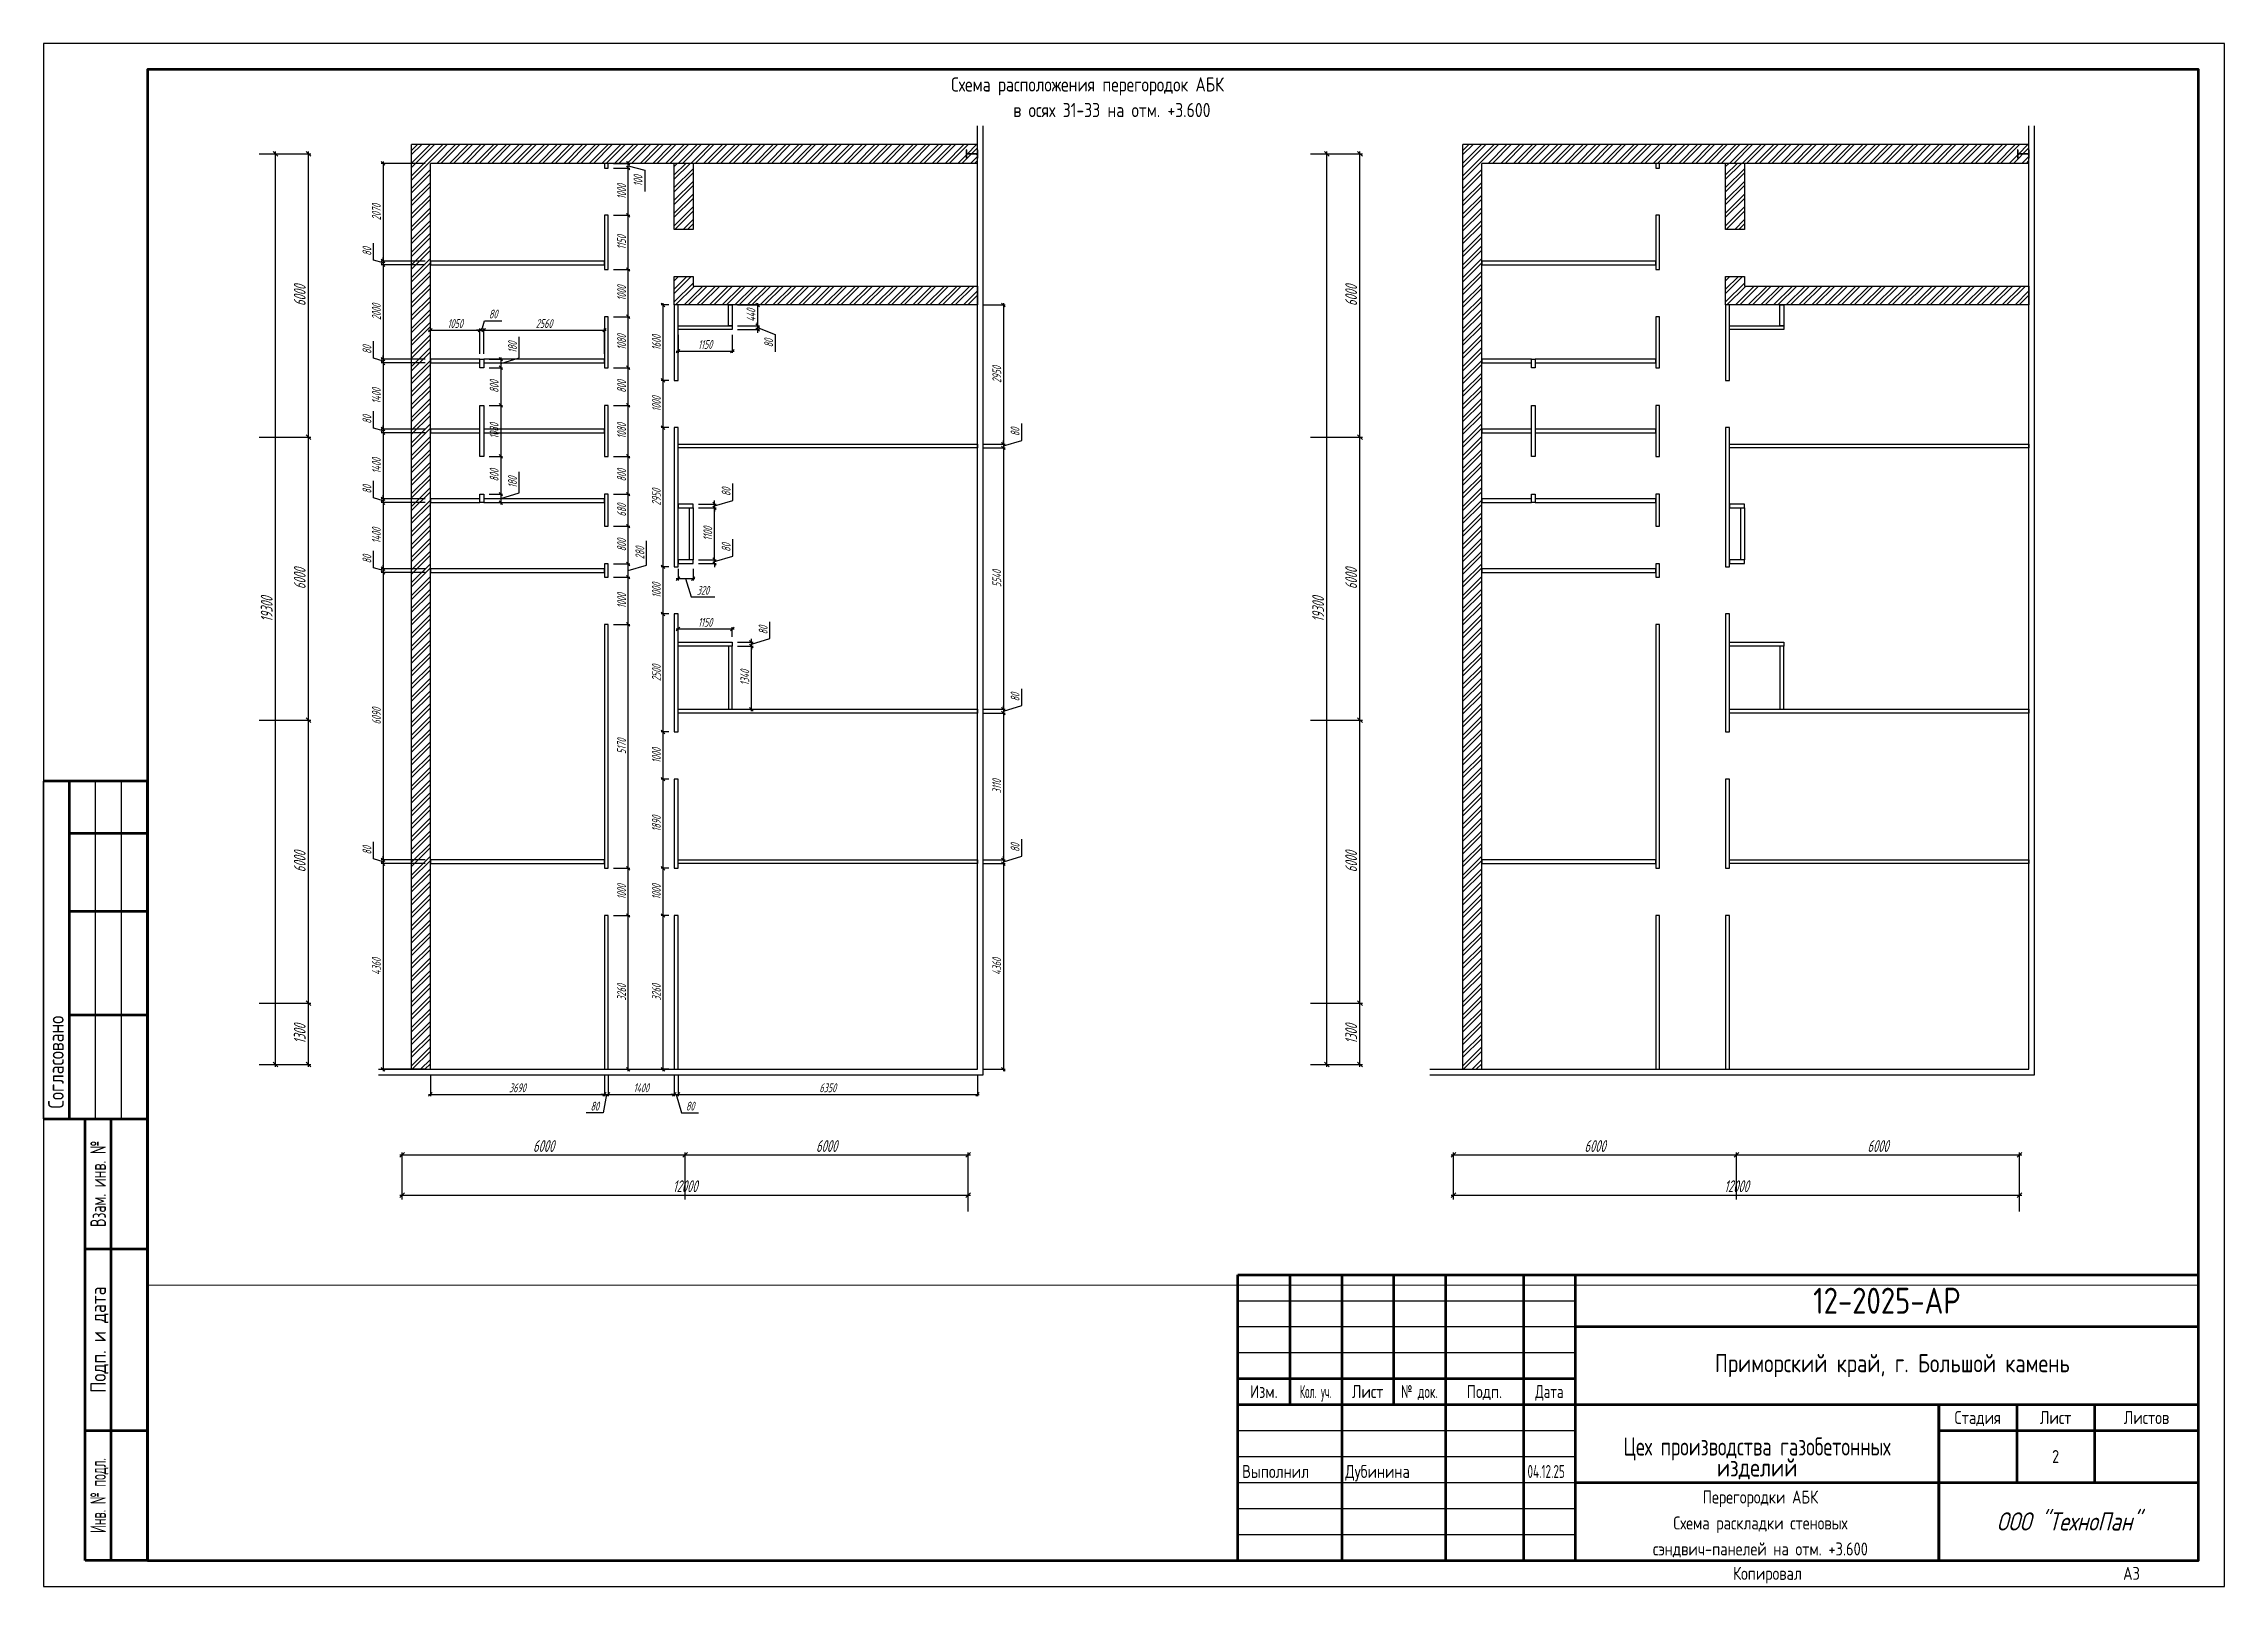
# Paper-space layout 'Лист2' of a CAD drawing. Header units: millimetres. Extents: x 0 to 420, y 0 to 297.
# The model-space entities are those that its viewports show. They can reach past a viewport. Long polylines and large blocks are cut down to what shows.
import ezdxf
from ezdxf.enums import TextEntityAlignment as Align

# ---------------------------------------------------------------- set-up
doc = ezdxf.new("R2010")
doc.units = ezdxf.units.MM
doc.linetypes.add('GOST2.303 5', pattern=[24, 20, -1.5, 1, -1.5])
doc.layers.add('03_Осевые', color=4, linetype='GOST2.303 5')
doc.layers.add('07_Непечатаемые', color=2, linetype='Continuous', plot=False)
for name, color, linetype, lineweight in [('_Оси', 90, 'Continuous', 13), ('_Размеры', 120, 'Continuous', 13), ('_Сендвичи', 230, 'Continuous', 30), ('_Стены', 7, 'Continuous', 30), ('_Сэндвичи штрих', 7, 'Continuous', 5), ('_Текст', 141, 'Continuous', 20), ('FORMAT', 7, 'Continuous', 25), ('выноска', 7, 'Continuous', 13)]:
    doc.layers.add(name, color=color, linetype=linetype, lineweight=lineweight)
doc.styles.add('GOST 2.304', font='CS_Gost2304.shx')
doc.styles.add('Museo sans', font='CS_Gost2304.shx')
doc.styles.add('ГОСТ 2.304', font='CS_Gost2304.shx')
doc.styles.add('СПДС_размеры', font='spdswin.shx', dxfattribs={"width": 0.8, "oblique": 15})
doc.dimstyles.new('СПДС', dxfattribs={"dimtxt": 2.5, "dimasz": 1, "dimexe": 0.5, "dimexo": 1.5, "dimtad": 1, "dimdec": 0, "dimtxsty": 'СПДС_размеры', "dimblk": 'OBLIQUE', "dimcen": 2.5, "dimdle": 0.5, "dimadec": 8, "dimazin": 0, "dimtfac": 1, "dimtdec": 0, "dimtix": 1, "dimtmove": 0, "dimatfit": 3, "dimfxl": 1, "dimarcsym": 0})

psp = doc.layouts.new('Лист2')

# ---------------------------------------------------------------- texts
at = {"layer": 'FORMAT', "linetype": 'Continuous', "lineweight": 25, "style": 'GOST 2.304'}
psp.add_text('Согласовано', height=3, rotation=90, dxfattribs=at).set_placement((3.88, 92))
for s, width, p in [('Взам. инв. №', 0.8, (10.5, 77.5)), ('Инв. № подл.', 0.7, (10.5, 17.5))]:
    psp.add_text(s, height=3, rotation=90, dxfattribs=dict(at, width=width)).set_placement(p, align=Align.MIDDLE_CENTER)
psp.add_text('Подп. и дата', height=3, rotation=90, dxfattribs=at).set_placement((10.5, 47.5), align=Align.MIDDLE_CENTER)
for s, height, p in [('12-2025-АР', 5, (355, 54.99)), ('Изм.', 2.5, (235, 37.5)), ('Лист', 2.5, (255, 37.5)), ('Подп.', 2.5, (277.5, 37.5)), ('Стадия', 2.5, (372.5, 32.5)), ('Лист', 2.5, (387.5, 32.5)), ('Листов', 2.5, (405, 32.5)), ('2', 2.5, (387.5, 25)), ('изделий', 3.5, (330, 22.89))]:
    psp.add_text(s, height=height, dxfattribs=at).set_placement(p, align=Align.MIDDLE_CENTER)
at = {"layer": 'FORMAT', "linetype": 'Continuous', "lineweight": 25}
for s, height, style, p in [('Приморский край, г. Большой камень', 3.5, 'GOST 2.304', (356.05, 41.22)), ('Перегородки АБК', 2.5, 'GOST 2.304', (330.64, 15.95)), ('Схема раскладки стеновых', 2.5, 'GOST 2.304', (330.64, 10.95)), ('сэндвич-панелей на отм. +3.600', 2.5, 'GOST 2.304', (330.64, 5.95)), ('Копировал', 2.5, 'ГОСТ 2.304', (332, 1.25))]:
    psp.add_text(s, height=height, dxfattribs=dict(at, style=style)).set_placement(p, align=Align.CENTER)
at = {"layer": 'FORMAT', "linetype": 'Continuous', "lineweight": 25, "style": 'GOST 2.304'}
for s, height, width, p in [('Кол. уч.', 2.5, 0.65, (245, 37.5)), ('№ док.', 2.5, 0.8, (265, 37.5)), ('Дата', 2.5, 0.9, (290, 37.5)), ('Цех производства газобетонных', 3.5, 0.909512, (330, 26.94))]:
    psp.add_text(s, height=height, dxfattribs=dict(at, width=width)).set_placement(p, align=Align.MIDDLE_CENTER)
at = {"layer": 'FORMAT', "linetype": 'Continuous', "lineweight": 25}
for s, style, p in [('Выполнил', 'GOST 2.304', (230.82, 20.87)), ('Дубинина', 'GOST 2.304', (250.68, 20.87)), ('A3', 'ГОСТ 2.304', (400.5, 1.25))]:
    psp.add_text(s, height=2.5, dxfattribs=dict(at, style=style)).set_placement(p)
at = {"layer": 'FORMAT', "linetype": 'Continuous', "lineweight": 25, "style": 'GOST 2.304', "width": 0.77419}
psp.add_text('04.12.25', height=2.5, dxfattribs=at).set_placement((285.78, 20.87))
at = {"layer": 'FORMAT', "linetype": 'Continuous', "lineweight": 25, "style": 'GOST 2.304', "oblique": 15}
psp.add_text('ООО "ТехноПан"', height=3.5, dxfattribs=at).set_placement((390, 12.5), align=Align.MIDDLE_CENTER)

msp = doc.modelspace()

# ---------------------------------------------------------------- texts
at = {"layer": '_Текст', "linetype": 'Continuous', "ltscale": 100, "style": 'Museo sans'}
for s, p in [('Схема расположения перегородок АБК', (83175, -168784)), ('в осях 31-33 на отм. +3.600', (84494, -169326))]:
    msp.add_text(s, height=300, dxfattribs=at).set_placement(p)

# ---------------------------------------------------------------- blocks, each defined once
blk = doc.blocks.new('*U263')
for p, q in [((-87.5, 244), (87.5, 244)), ((-87.5, 233), (-87.5, 244)), ((-87.5, 233), (-19.5, 233)), ((-87.5, 11), (-19.5, 11)), ((-87.5, 0), (-87.5, 11)), ((-87.5, 0), (87.5, 0)), ((-3.5, 27), (-3.5, 217)), ((3.5, 27), (3.5, 217)), ((19.5, 233), (87.5, 233)), ((19.5, 11), (87.5, 11)), ((87.5, 233), (87.5, 244)), ((87.5, 0), (87.5, 11))]:
    blk.add_line(p, q)
for centre, start, end in [((-19.5, 217), 360, 450), ((-19.5, 27), 270, 360), ((19.5, 217), 90, 180), ((19.5, 27), 180, 270)]:
    blk.add_arc(centre, 16, start, end)
at = {"layer": '03_Осевые'}
for p, q in [((-3.5, 122), (3.5, 122)), ((0, 0), (0, 244))]:
    blk.add_line(p, q, dxfattribs=at)
at = {"layer": '07_Непечатаемые'}
for p, q in [((-50, 0), (-50, 11)), ((-2.75, 184), (2.75, 184)), ((-2.75, 60), (2.75, 60)), ((50, 0), (50, 11))]:
    blk.add_line(p, q, dxfattribs=at)
blk = doc.blocks.new('_Oblique')
at = {"layer": 'выноска', "color": 0, "lineweight": -2}
blk.add_line((-0.5, -0.5), (0.5, 0.5), dxfattribs=at)
blk = doc.blocks.new('*D396')
at = {"layer": '_Оси', "color": 0, "lineweight": -2, "ltscale": 100, "transparency": 16777216}
for p, q in [((71485, -192171), (83585, -192171)), ((71535, -192267), (71535, -192121)), ((83535, -192267), (83535, -192121))]:
    blk.add_line(p, q, dxfattribs=at)
at = {"layer": 'Defpoints', "color": 0, "ltscale": 100, "transparency": 16777216}
for p in [(83535, -192171), (71535, -192417), (83535, -192417)]:
    blk.add_point(p, dxfattribs=at)
at = {"layer": '_Оси', "color": 0, "lineweight": -2, "ltscale": 100, "transparency": 16777216, "xscale": 100, "yscale": 100, "zscale": 100, "rotation": 180}
blk.add_blockref('_Oblique', (71535, -192171), dxfattribs=at)
at = {"layer": '_Оси', "color": 0, "lineweight": -2, "ltscale": 100, "transparency": 16777216, "xscale": 100, "yscale": 100, "zscale": 100}
blk.add_blockref('_Oblique', (83535, -192171), dxfattribs=at)
at = {"layer": '_Оси', "color": 0, "ltscale": 100, "transparency": 16777216, "insert": (77535, -191983.5), "char_height": 250, "attachment_point": 5, "style": 'СПДС_размеры'}
blk.add_mtext('12000', dxfattribs=at)
blk = doc.blocks.new('*D397')
at = {"layer": '_Оси', "color": 0, "lineweight": -2, "ltscale": 100, "transparency": 16777216}
for p, q in [((71485, -191319), (77585, -191319)), ((71535, -192267), (71535, -191269)), ((77535, -192267), (77535, -191269))]:
    blk.add_line(p, q, dxfattribs=at)
at = {"layer": 'Defpoints', "color": 0, "ltscale": 100, "transparency": 16777216}
for p in [(77535, -191319), (71535, -192417), (77535, -192417)]:
    blk.add_point(p, dxfattribs=at)
at = {"layer": '_Оси', "color": 0, "lineweight": -2, "ltscale": 100, "transparency": 16777216, "xscale": 100, "yscale": 100, "zscale": 100, "rotation": 180}
blk.add_blockref('_Oblique', (71535, -191319), dxfattribs=at)
at = {"layer": '_Оси', "color": 0, "lineweight": -2, "ltscale": 100, "transparency": 16777216, "xscale": 100, "yscale": 100, "zscale": 100}
blk.add_blockref('_Oblique', (77535, -191319), dxfattribs=at)
at = {"layer": '_Оси', "color": 0, "ltscale": 100, "transparency": 16777216, "insert": (74535, -191131.5), "char_height": 250, "attachment_point": 5, "style": 'СПДС_размеры'}
blk.add_mtext('6000', dxfattribs=at)
blk = doc.blocks.new('*D398')
at = {"layer": '_Оси', "color": 0, "lineweight": -2, "ltscale": 100, "transparency": 16777216}
for p, q in [((77485, -191319), (83585, -191319)), ((77535, -192267), (77535, -191269)), ((83535, -192517), (83535, -191269))]:
    blk.add_line(p, q, dxfattribs=at)
at = {"layer": 'Defpoints', "color": 0, "ltscale": 100, "transparency": 16777216}
for p in [(83535, -191319), (77535, -192417), (83535, -192667)]:
    blk.add_point(p, dxfattribs=at)
at = {"layer": '_Оси', "color": 0, "lineweight": -2, "ltscale": 100, "transparency": 16777216, "xscale": 100, "yscale": 100, "zscale": 100, "rotation": 180}
blk.add_blockref('_Oblique', (77535, -191319), dxfattribs=at)
at = {"layer": '_Оси', "color": 0, "lineweight": -2, "ltscale": 100, "transparency": 16777216, "xscale": 100, "yscale": 100, "zscale": 100}
blk.add_blockref('_Oblique', (83535, -191319), dxfattribs=at)
at = {"layer": '_Оси', "color": 0, "ltscale": 100, "transparency": 16777216, "insert": (80535, -191131.5), "char_height": 250, "attachment_point": 5, "style": 'СПДС_размеры'}
blk.add_mtext('6000', dxfattribs=at)
blk = doc.blocks.new('*D399')
at = {"layer": '_Оси', "color": 0, "lineweight": -2, "transparency": 16777216}
for p, q in [((68502, -170106), (68902, -170106)), ((68852, -189456), (68852, -170056)), ((68502, -189406), (68902, -189406))]:
    blk.add_line(p, q, dxfattribs=at)
at = {"layer": 'Defpoints', "color": 0, "transparency": 16777216}
for p in [(68352, -170106), (68852, -170106), (68352, -189406)]:
    blk.add_point(p, dxfattribs=at)
at = {"layer": '_Оси', "color": 0, "lineweight": -2, "transparency": 16777216, "xscale": 100, "yscale": 100, "zscale": 100}
for p, rotation in [((68852, -170106), 90), ((68852, -189406), 270)]:
    blk.add_blockref('_Oblique', p, dxfattribs=dict(at, rotation=rotation))
at = {"layer": '_Оси', "color": 0, "lineweight": 25, "transparency": 16777216, "insert": (68664.5, -179756), "char_height": 250, "attachment_point": 5, "rotation": 90, "style": 'СПДС_размеры'}
blk.add_mtext('19300', dxfattribs=at)
blk = doc.blocks.new('*D400')
at = {"layer": '_Оси', "color": 0, "lineweight": -2, "transparency": 16777216}
for p, q in [((68502, -188106), (69602, -188106)), ((69552, -189456), (69552, -188056)), ((68502, -189406), (69602, -189406))]:
    blk.add_line(p, q, dxfattribs=at)
at = {"layer": 'Defpoints', "color": 0, "transparency": 16777216}
for p in [(68352, -188106), (69552, -188106), (68352, -189406)]:
    blk.add_point(p, dxfattribs=at)
at = {"layer": '_Оси', "color": 0, "lineweight": -2, "transparency": 16777216, "xscale": 100, "yscale": 100, "zscale": 100}
for p, rotation in [((69552, -188106), 90), ((69552, -189406), 270)]:
    blk.add_blockref('_Oblique', p, dxfattribs=dict(at, rotation=rotation))
at = {"layer": '_Оси', "color": 0, "lineweight": 25, "transparency": 16777216, "insert": (69364.5, -188756), "char_height": 250, "attachment_point": 5, "rotation": 90, "style": 'СПДС_размеры'}
blk.add_mtext('1300', dxfattribs=at)
blk = doc.blocks.new('*D401')
at = {"layer": '_Оси', "color": 0, "lineweight": -2, "transparency": 16777216}
for p, q in [((68502, -182106), (69602, -182106)), ((69552, -188156), (69552, -182056)), ((68502, -188106), (69602, -188106))]:
    blk.add_line(p, q, dxfattribs=at)
at = {"layer": 'Defpoints', "color": 0, "transparency": 16777216}
for p in [(68352, -182106), (69552, -182106), (68352, -188106)]:
    blk.add_point(p, dxfattribs=at)
at = {"layer": '_Оси', "color": 0, "lineweight": -2, "transparency": 16777216, "xscale": 100, "yscale": 100, "zscale": 100}
for p, rotation in [((69552, -182106), 90), ((69552, -188106), 270)]:
    blk.add_blockref('_Oblique', p, dxfattribs=dict(at, rotation=rotation))
at = {"layer": '_Оси', "color": 0, "lineweight": 25, "transparency": 16777216, "insert": (69364.5, -185106), "char_height": 250, "attachment_point": 5, "rotation": 90, "style": 'СПДС_размеры'}
blk.add_mtext('6000', dxfattribs=at)
blk = doc.blocks.new('*D402')
at = {"layer": '_Оси', "color": 0, "lineweight": -2, "transparency": 16777216}
for p, q in [((68502, -176106), (69602, -176106)), ((69552, -182156), (69552, -176056)), ((68502, -182106), (69602, -182106))]:
    blk.add_line(p, q, dxfattribs=at)
at = {"layer": 'Defpoints', "color": 0, "transparency": 16777216}
for p in [(68352, -176106), (69552, -176106), (68352, -182106)]:
    blk.add_point(p, dxfattribs=at)
at = {"layer": '_Оси', "color": 0, "lineweight": -2, "transparency": 16777216, "xscale": 100, "yscale": 100, "zscale": 100}
for p, rotation in [((69552, -176106), 90), ((69552, -182106), 270)]:
    blk.add_blockref('_Oblique', p, dxfattribs=dict(at, rotation=rotation))
at = {"layer": '_Оси', "color": 0, "lineweight": 25, "transparency": 16777216, "insert": (69364.5, -179106), "char_height": 250, "attachment_point": 5, "rotation": 90, "style": 'СПДС_размеры'}
blk.add_mtext('6000', dxfattribs=at)
blk = doc.blocks.new('*D403')
at = {"layer": '_Оси', "color": 0, "lineweight": -2, "transparency": 16777216}
for p, q in [((68502, -170106), (69602, -170106)), ((69552, -176156), (69552, -170056)), ((68502, -176106), (69602, -176106))]:
    blk.add_line(p, q, dxfattribs=at)
at = {"layer": 'Defpoints', "color": 0, "transparency": 16777216}
for p in [(68352, -170106), (69552, -170106), (68352, -176106)]:
    blk.add_point(p, dxfattribs=at)
at = {"layer": '_Оси', "color": 0, "lineweight": -2, "transparency": 16777216, "xscale": 100, "yscale": 100, "zscale": 100}
for p, rotation in [((69552, -170106), 90), ((69552, -176106), 270)]:
    blk.add_blockref('_Oblique', p, dxfattribs=dict(at, rotation=rotation))
at = {"layer": '_Оси', "color": 0, "lineweight": 25, "transparency": 16777216, "insert": (69364.5, -173106), "char_height": 250, "attachment_point": 5, "rotation": 90, "style": 'СПДС_размеры'}
blk.add_mtext('6000', dxfattribs=at)
blk = doc.blocks.new('*D404')
at = {"layer": '_Размеры', "color": 0, "lineweight": -2, "ltscale": 75, "transparency": 16777216}
for p, q in [((72022.5, -170306), (71093.5, -170306)), ((71131, -170268.5), (71131, -172413.5)), ((72022.5, -172376), (71093.5, -172376))]:
    blk.add_line(p, q, dxfattribs=at)
at = {"layer": 'Defpoints', "color": 0, "ltscale": 75, "transparency": 16777216}
for p in [(72135, -170306), (71131, -172376), (72135, -172376)]:
    blk.add_point(p, dxfattribs=at)
at = {"layer": '_Размеры', "color": 0, "lineweight": -2, "ltscale": 75, "transparency": 16777216, "xscale": 75, "yscale": 75, "zscale": 75}
for p, rotation in [((71131, -170306), 90), ((71131, -172376), 270)]:
    blk.add_blockref('_Oblique', p, dxfattribs=dict(at, rotation=rotation))
at = {"layer": '_Размеры', "color": 0, "ltscale": 75, "transparency": 16777216, "insert": (70990.375, -171341), "char_height": 187.5, "attachment_point": 5, "rotation": 90, "style": 'СПДС_размеры'}
blk.add_mtext('2070', dxfattribs=at)
blk = doc.blocks.new('*D405')
at = {"layer": '_Размеры', "color": 0, "lineweight": -2, "ltscale": 75, "transparency": 16777216}
for p, q in [((70929, -172356), (70929, -171995)), ((71131, -172416), (70929, -172356)), ((72022, -172376), (71094, -172376)), ((71131, -172376), (71131, -172301)), ((71131, -172376), (71131, -172456)), ((71131, -172376), (71131, -172456)), ((72022, -172456), (71094, -172456)), ((71131, -172456), (71131, -172531))]:
    blk.add_line(p, q, dxfattribs=at)
at = {"layer": 'Defpoints', "color": 0, "ltscale": 75, "transparency": 16777216}
for p in [(72135, -172376), (71131, -172456), (72135, -172456)]:
    blk.add_point(p, dxfattribs=at)
at = {"layer": '_Размеры', "color": 0, "lineweight": -2, "ltscale": 75, "transparency": 16777216, "xscale": 75, "yscale": 75, "zscale": 75}
for p, rotation in [((71131, -172376), 270), ((71131, -172456), 90)]:
    blk.add_blockref('_Oblique', p, dxfattribs=dict(at, rotation=rotation))
at = {"layer": '_Размеры', "color": 0, "ltscale": 75, "transparency": 16777216, "insert": (70789, -172175), "char_height": 187.5, "attachment_point": 5, "rotation": 90, "style": 'СПДС_размеры'}
blk.add_mtext('80', dxfattribs=at)
blk = doc.blocks.new('*D406')
at = {"layer": '_Размеры', "color": 0, "lineweight": -2, "ltscale": 75, "transparency": 16777216}
for p, q in [((71131, -172418.5), (71131, -174493.5)), ((72022.5, -172456), (71093.5, -172456)), ((72022.5, -174456), (71093.5, -174456))]:
    blk.add_line(p, q, dxfattribs=at)
at = {"layer": 'Defpoints', "color": 0, "ltscale": 75, "transparency": 16777216}
for p in [(72135, -172456), (71131, -174456), (72135, -174456)]:
    blk.add_point(p, dxfattribs=at)
at = {"layer": '_Размеры', "color": 0, "lineweight": -2, "ltscale": 75, "transparency": 16777216, "xscale": 75, "yscale": 75, "zscale": 75}
for p, rotation in [((71131, -172456), 90), ((71131, -174456), 270)]:
    blk.add_blockref('_Oblique', p, dxfattribs=dict(at, rotation=rotation))
at = {"layer": '_Размеры', "color": 0, "ltscale": 75, "transparency": 16777216, "insert": (70990.375, -173456), "char_height": 187.5, "attachment_point": 5, "rotation": 90, "style": 'СПДС_размеры'}
blk.add_mtext('2000', dxfattribs=at)
blk = doc.blocks.new('*D407')
at = {"layer": '_Размеры', "color": 0, "lineweight": -2, "ltscale": 75, "transparency": 16777216}
for p, q in [((70929, -174436), (70929, -174075)), ((71131, -174496), (70929, -174436)), ((72022, -174456), (71094, -174456)), ((72022, -174536), (71094, -174536)), ((71131, -174456), (71131, -174381)), ((71131, -174456), (71131, -174536)), ((71131, -174456), (71131, -174536)), ((71131, -174536), (71131, -174611))]:
    blk.add_line(p, q, dxfattribs=at)
at = {"layer": 'Defpoints', "color": 0, "ltscale": 75, "transparency": 16777216}
for p in [(71131, -174536), (72135, -174456), (72135, -174536)]:
    blk.add_point(p, dxfattribs=at)
at = {"layer": '_Размеры', "color": 0, "lineweight": -2, "ltscale": 75, "transparency": 16777216, "xscale": 75, "yscale": 75, "zscale": 75}
for p, rotation in [((71131, -174456), 270), ((71131, -174536), 90)]:
    blk.add_blockref('_Oblique', p, dxfattribs=dict(at, rotation=rotation))
at = {"layer": '_Размеры', "color": 0, "ltscale": 75, "transparency": 16777216, "insert": (70789, -174255), "char_height": 187.5, "attachment_point": 5, "rotation": 90, "style": 'СПДС_размеры'}
blk.add_mtext('80', dxfattribs=at)
blk = doc.blocks.new('*D408')
at = {"layer": '_Размеры', "color": 0, "lineweight": -2, "ltscale": 75, "transparency": 16777216}
for p, q in [((72022.5, -174536), (71093.5, -174536)), ((71131, -174498.5), (71131, -175973.5)), ((72022.5, -175936), (71093.5, -175936))]:
    blk.add_line(p, q, dxfattribs=at)
at = {"layer": 'Defpoints', "color": 0, "ltscale": 75, "transparency": 16777216}
for p in [(72135, -174536), (71131, -175936), (72135, -175936)]:
    blk.add_point(p, dxfattribs=at)
at = {"layer": '_Размеры', "color": 0, "lineweight": -2, "ltscale": 75, "transparency": 16777216, "xscale": 75, "yscale": 75, "zscale": 75}
for p, rotation in [((71131, -174536), 90), ((71131, -175936), 270)]:
    blk.add_blockref('_Oblique', p, dxfattribs=dict(at, rotation=rotation))
at = {"layer": '_Размеры', "color": 0, "ltscale": 75, "transparency": 16777216, "insert": (70990.375, -175236), "char_height": 187.5, "attachment_point": 5, "rotation": 90, "style": 'СПДС_размеры'}
blk.add_mtext('1400', dxfattribs=at)
blk = doc.blocks.new('*D409')
at = {"layer": '_Размеры', "color": 0, "lineweight": -2, "ltscale": 75, "transparency": 16777216}
for p, q in [((70929, -175916), (70929, -175555)), ((71131, -175976), (70929, -175916)), ((72022, -175936), (71094, -175936)), ((72022, -176016), (71094, -176016)), ((71131, -175936), (71131, -175861)), ((71131, -175936), (71131, -176016)), ((71131, -175936), (71131, -176016)), ((71131, -176016), (71131, -176091))]:
    blk.add_line(p, q, dxfattribs=at)
at = {"layer": 'Defpoints', "color": 0, "ltscale": 75, "transparency": 16777216}
for p in [(71131, -176016), (72135, -175936), (72135, -176016)]:
    blk.add_point(p, dxfattribs=at)
at = {"layer": '_Размеры', "color": 0, "lineweight": -2, "ltscale": 75, "transparency": 16777216, "xscale": 75, "yscale": 75, "zscale": 75}
for p, rotation in [((71131, -175936), 270), ((71131, -176016), 90)]:
    blk.add_blockref('_Oblique', p, dxfattribs=dict(at, rotation=rotation))
at = {"layer": '_Размеры', "color": 0, "ltscale": 75, "transparency": 16777216, "insert": (70789, -175735), "char_height": 187.5, "attachment_point": 5, "rotation": 90, "style": 'СПДС_размеры'}
blk.add_mtext('80', dxfattribs=at)
blk = doc.blocks.new('*D410')
at = {"layer": '_Размеры', "color": 0, "lineweight": -2, "ltscale": 75, "transparency": 16777216}
for p, q in [((72022.5, -176016), (71093.5, -176016)), ((71131, -175978.5), (71131, -177453.5)), ((72022.5, -177416), (71093.5, -177416))]:
    blk.add_line(p, q, dxfattribs=at)
at = {"layer": 'Defpoints', "color": 0, "ltscale": 75, "transparency": 16777216}
for p in [(72135, -176016), (71131, -177416), (72135, -177416)]:
    blk.add_point(p, dxfattribs=at)
at = {"layer": '_Размеры', "color": 0, "lineweight": -2, "ltscale": 75, "transparency": 16777216, "xscale": 75, "yscale": 75, "zscale": 75}
for p, rotation in [((71131, -176016), 90), ((71131, -177416), 270)]:
    blk.add_blockref('_Oblique', p, dxfattribs=dict(at, rotation=rotation))
at = {"layer": '_Размеры', "color": 0, "ltscale": 75, "transparency": 16777216, "insert": (70990.375, -176716), "char_height": 187.5, "attachment_point": 5, "rotation": 90, "style": 'СПДС_размеры'}
blk.add_mtext('1400', dxfattribs=at)
blk = doc.blocks.new('*D411')
at = {"layer": '_Размеры', "color": 0, "lineweight": -2, "ltscale": 75, "transparency": 16777216}
for p, q in [((70929, -177396), (70929, -177035)), ((71131, -177456), (70929, -177396)), ((72022, -177416), (71094, -177416)), ((72022, -177496), (71094, -177496)), ((71131, -177416), (71131, -177341)), ((71131, -177416), (71131, -177496)), ((71131, -177416), (71131, -177496)), ((71131, -177496), (71131, -177571))]:
    blk.add_line(p, q, dxfattribs=at)
at = {"layer": 'Defpoints', "color": 0, "ltscale": 75, "transparency": 16777216}
for p in [(71131, -177496), (72135, -177416), (72135, -177496)]:
    blk.add_point(p, dxfattribs=at)
at = {"layer": '_Размеры', "color": 0, "lineweight": -2, "ltscale": 75, "transparency": 16777216, "xscale": 75, "yscale": 75, "zscale": 75}
for p, rotation in [((71131, -177416), 270), ((71131, -177496), 90)]:
    blk.add_blockref('_Oblique', p, dxfattribs=dict(at, rotation=rotation))
at = {"layer": '_Размеры', "color": 0, "ltscale": 75, "transparency": 16777216, "insert": (70789, -177215), "char_height": 187.5, "attachment_point": 5, "rotation": 90, "style": 'СПДС_размеры'}
blk.add_mtext('80', dxfattribs=at)
blk = doc.blocks.new('*D412')
at = {"layer": '_Размеры', "color": 0, "lineweight": -2, "ltscale": 75, "transparency": 16777216}
for p, q in [((72022.5, -177496), (71093.5, -177496)), ((71131, -177458.5), (71131, -178933.5)), ((72022.5, -178896), (71093.5, -178896))]:
    blk.add_line(p, q, dxfattribs=at)
at = {"layer": 'Defpoints', "color": 0, "ltscale": 75, "transparency": 16777216}
for p in [(72135, -177496), (71131, -178896), (72135, -178896)]:
    blk.add_point(p, dxfattribs=at)
at = {"layer": '_Размеры', "color": 0, "lineweight": -2, "ltscale": 75, "transparency": 16777216, "xscale": 75, "yscale": 75, "zscale": 75}
for p, rotation in [((71131, -177496), 90), ((71131, -178896), 270)]:
    blk.add_blockref('_Oblique', p, dxfattribs=dict(at, rotation=rotation))
at = {"layer": '_Размеры', "color": 0, "ltscale": 75, "transparency": 16777216, "insert": (70990.375, -178196), "char_height": 187.5, "attachment_point": 5, "rotation": 90, "style": 'СПДС_размеры'}
blk.add_mtext('1400', dxfattribs=at)
blk = doc.blocks.new('*D413')
at = {"layer": '_Размеры', "color": 0, "lineweight": -2, "ltscale": 75, "transparency": 16777216}
for p, q in [((70929, -178876), (70929, -178515)), ((71131, -178936), (70929, -178876)), ((72022, -178896), (71094, -178896)), ((71131, -178896), (71131, -178821)), ((71131, -178896), (71131, -178976)), ((71131, -178896), (71131, -178976)), ((72022, -178976), (71094, -178976)), ((71131, -178976), (71131, -179051))]:
    blk.add_line(p, q, dxfattribs=at)
at = {"layer": 'Defpoints', "color": 0, "ltscale": 75, "transparency": 16777216}
for p in [(72135, -178896), (71131, -178976), (72135, -178976)]:
    blk.add_point(p, dxfattribs=at)
at = {"layer": '_Размеры', "color": 0, "lineweight": -2, "ltscale": 75, "transparency": 16777216, "xscale": 75, "yscale": 75, "zscale": 75}
for p, rotation in [((71131, -178896), 270), ((71131, -178976), 90)]:
    blk.add_blockref('_Oblique', p, dxfattribs=dict(at, rotation=rotation))
at = {"layer": '_Размеры', "color": 0, "ltscale": 75, "transparency": 16777216, "insert": (70789, -178695), "char_height": 187.5, "attachment_point": 5, "rotation": 90, "style": 'СПДС_размеры'}
blk.add_mtext('80', dxfattribs=at)
blk = doc.blocks.new('*D414')
at = {"layer": '_Размеры', "color": 0, "lineweight": -2, "ltscale": 75, "transparency": 16777216}
for p, q in [((72022.5, -178976), (71093.5, -178976)), ((71131, -178938.5), (71131, -185103.5)), ((72022.5, -185066), (71093.5, -185066))]:
    blk.add_line(p, q, dxfattribs=at)
at = {"layer": 'Defpoints', "color": 0, "ltscale": 75, "transparency": 16777216}
for p in [(72135, -178976), (71131, -185066), (72135, -185066)]:
    blk.add_point(p, dxfattribs=at)
at = {"layer": '_Размеры', "color": 0, "lineweight": -2, "ltscale": 75, "transparency": 16777216, "xscale": 75, "yscale": 75, "zscale": 75}
for p, rotation in [((71131, -178976), 90), ((71131, -185066), 270)]:
    blk.add_blockref('_Oblique', p, dxfattribs=dict(at, rotation=rotation))
at = {"layer": '_Размеры', "color": 0, "ltscale": 75, "transparency": 16777216, "insert": (70990.375, -182021), "char_height": 187.5, "attachment_point": 5, "rotation": 90, "style": 'СПДС_размеры'}
blk.add_mtext('6090', dxfattribs=at)
blk = doc.blocks.new('*D415')
at = {"layer": '_Размеры', "color": 0, "lineweight": -2, "ltscale": 75, "transparency": 16777216}
for p, q in [((70929, -185046), (70929, -184685)), ((71131, -185106), (70929, -185046)), ((72022, -185066), (71094, -185066)), ((72022, -185146), (71094, -185146)), ((71131, -185066), (71131, -184991)), ((71131, -185066), (71131, -185146)), ((71131, -185066), (71131, -185146)), ((71131, -185146), (71131, -185221))]:
    blk.add_line(p, q, dxfattribs=at)
at = {"layer": 'Defpoints', "color": 0, "ltscale": 75, "transparency": 16777216}
for p in [(71131, -185146), (72135, -185066), (72135, -185146)]:
    blk.add_point(p, dxfattribs=at)
at = {"layer": '_Размеры', "color": 0, "lineweight": -2, "ltscale": 75, "transparency": 16777216, "xscale": 75, "yscale": 75, "zscale": 75}
for p, rotation in [((71131, -185066), 270), ((71131, -185146), 90)]:
    blk.add_blockref('_Oblique', p, dxfattribs=dict(at, rotation=rotation))
at = {"layer": '_Размеры', "color": 0, "ltscale": 75, "transparency": 16777216, "insert": (70789, -184865), "char_height": 187.5, "attachment_point": 5, "rotation": 90, "style": 'СПДС_размеры'}
blk.add_mtext('80', dxfattribs=at)
blk = doc.blocks.new('*D416')
at = {"layer": '_Размеры', "color": 0, "lineweight": -2, "ltscale": 75, "transparency": 16777216}
for p, q in [((72022.5, -185146), (71093.5, -185146)), ((71131, -185108.5), (71131, -189543.5)), ((72022.5, -189506), (71093.5, -189506))]:
    blk.add_line(p, q, dxfattribs=at)
at = {"layer": 'Defpoints', "color": 0, "ltscale": 75, "transparency": 16777216}
for p in [(72135, -185146), (71131, -189506), (72135, -189506)]:
    blk.add_point(p, dxfattribs=at)
at = {"layer": '_Размеры', "color": 0, "lineweight": -2, "ltscale": 75, "transparency": 16777216, "xscale": 75, "yscale": 75, "zscale": 75}
for p, rotation in [((71131, -185146), 90), ((71131, -189506), 270)]:
    blk.add_blockref('_Oblique', p, dxfattribs=dict(at, rotation=rotation))
at = {"layer": '_Размеры', "color": 0, "ltscale": 75, "transparency": 16777216, "insert": (70990.375, -187326), "char_height": 187.5, "attachment_point": 5, "rotation": 90, "style": 'СПДС_размеры'}
blk.add_mtext('4360', dxfattribs=at)
blk = doc.blocks.new('*D417')
at = {"layer": '_Размеры', "color": 0, "lineweight": -2, "ltscale": 75, "transparency": 16777216}
for p, q in [((83847.5, -173306), (84320.5, -173306)), ((84283, -173268.5), (84283, -176293.5)), ((83847.5, -176256), (84320.5, -176256))]:
    blk.add_line(p, q, dxfattribs=at)
at = {"layer": 'Defpoints', "color": 0, "ltscale": 75, "transparency": 16777216}
for p in [(83735, -173306), (83735, -176256), (84283, -176256)]:
    blk.add_point(p, dxfattribs=at)
at = {"layer": '_Размеры', "color": 0, "lineweight": -2, "ltscale": 75, "transparency": 16777216, "xscale": 75, "yscale": 75, "zscale": 75}
for p, rotation in [((84283, -173306), 90), ((84283, -176256), 270)]:
    blk.add_blockref('_Oblique', p, dxfattribs=dict(at, rotation=rotation))
at = {"layer": '_Размеры', "color": 0, "ltscale": 75, "transparency": 16777216, "insert": (84142.375, -174781), "char_height": 187.5, "attachment_point": 5, "rotation": 90, "style": 'СПДС_размеры'}
blk.add_mtext('2950', dxfattribs=at)
blk = doc.blocks.new('*D418')
at = {"layer": '_Размеры', "color": 0, "lineweight": -2, "ltscale": 75, "transparency": 16777216}
for p, q in [((84672, -176179), (84672, -175819)), ((83848, -176256), (84320, -176256)), ((83848, -176336), (84320, -176336)), ((84283, -176296), (84672, -176179)), ((84283, -176256), (84283, -176181)), ((84283, -176256), (84283, -176336)), ((84283, -176256), (84283, -176336)), ((84283, -176336), (84283, -176411))]:
    blk.add_line(p, q, dxfattribs=at)
at = {"layer": 'Defpoints', "color": 0, "ltscale": 75, "transparency": 16777216}
for p in [(83735, -176256), (83735, -176336), (84283, -176336)]:
    blk.add_point(p, dxfattribs=at)
at = {"layer": '_Размеры', "color": 0, "lineweight": -2, "ltscale": 75, "transparency": 16777216, "xscale": 75, "yscale": 75, "zscale": 75}
for p, rotation in [((84283, -176256), 270), ((84283, -176336), 90)]:
    blk.add_blockref('_Oblique', p, dxfattribs=dict(at, rotation=rotation))
at = {"layer": '_Размеры', "color": 0, "ltscale": 75, "transparency": 16777216, "insert": (84531, -175999), "char_height": 187.5, "attachment_point": 5, "rotation": 90, "style": 'СПДС_размеры'}
blk.add_mtext('80', dxfattribs=at)
blk = doc.blocks.new('*D419')
at = {"layer": '_Размеры', "color": 0, "lineweight": -2, "ltscale": 75, "transparency": 16777216}
for p, q in [((83847.5, -176336), (84320.5, -176336)), ((84283, -176298.5), (84283, -181913.5)), ((83847.5, -181876), (84320.5, -181876))]:
    blk.add_line(p, q, dxfattribs=at)
at = {"layer": 'Defpoints', "color": 0, "ltscale": 75, "transparency": 16777216}
for p in [(83735, -176336), (83735, -181876), (84283, -181876)]:
    blk.add_point(p, dxfattribs=at)
at = {"layer": '_Размеры', "color": 0, "lineweight": -2, "ltscale": 75, "transparency": 16777216, "xscale": 75, "yscale": 75, "zscale": 75}
for p, rotation in [((84283, -176336), 90), ((84283, -181876), 270)]:
    blk.add_blockref('_Oblique', p, dxfattribs=dict(at, rotation=rotation))
at = {"layer": '_Размеры', "color": 0, "ltscale": 75, "transparency": 16777216, "insert": (84142.375, -179106), "char_height": 187.5, "attachment_point": 5, "rotation": 90, "style": 'СПДС_размеры'}
blk.add_mtext('5540', dxfattribs=at)
blk = doc.blocks.new('*D420')
at = {"layer": '_Размеры', "color": 0, "lineweight": -2, "ltscale": 75, "transparency": 16777216}
for p, q in [((84672, -181799), (84672, -181439)), ((83848, -181876), (84320, -181876)), ((83848, -181956), (84320, -181956)), ((84283, -181916), (84672, -181799)), ((84283, -181876), (84283, -181801)), ((84283, -181876), (84283, -181956)), ((84283, -181876), (84283, -181956)), ((84283, -181956), (84283, -182031))]:
    blk.add_line(p, q, dxfattribs=at)
at = {"layer": 'Defpoints', "color": 0, "ltscale": 75, "transparency": 16777216}
for p in [(83735, -181876), (83735, -181956), (84283, -181956)]:
    blk.add_point(p, dxfattribs=at)
at = {"layer": '_Размеры', "color": 0, "lineweight": -2, "ltscale": 75, "transparency": 16777216, "xscale": 75, "yscale": 75, "zscale": 75}
for p, rotation in [((84283, -181876), 270), ((84283, -181956), 90)]:
    blk.add_blockref('_Oblique', p, dxfattribs=dict(at, rotation=rotation))
at = {"layer": '_Размеры', "color": 0, "ltscale": 75, "transparency": 16777216, "insert": (84531, -181619), "char_height": 187.5, "attachment_point": 5, "rotation": 90, "style": 'СПДС_размеры'}
blk.add_mtext('80', dxfattribs=at)
blk = doc.blocks.new('*D421')
at = {"layer": '_Размеры', "color": 0, "lineweight": -2, "ltscale": 75, "transparency": 16777216}
for p, q in [((83847.5, -181956), (84320.5, -181956)), ((84283, -181918.5), (84283, -185103.5)), ((83847.5, -185066), (84320.5, -185066))]:
    blk.add_line(p, q, dxfattribs=at)
at = {"layer": 'Defpoints', "color": 0, "ltscale": 75, "transparency": 16777216}
for p in [(83735, -181956), (83735, -185066), (84283, -185066)]:
    blk.add_point(p, dxfattribs=at)
at = {"layer": '_Размеры', "color": 0, "lineweight": -2, "ltscale": 75, "transparency": 16777216, "xscale": 75, "yscale": 75, "zscale": 75}
for p, rotation in [((84283, -181956), 90), ((84283, -185066), 270)]:
    blk.add_blockref('_Oblique', p, dxfattribs=dict(at, rotation=rotation))
at = {"layer": '_Размеры', "color": 0, "ltscale": 75, "transparency": 16777216, "insert": (84142.375, -183511), "char_height": 187.5, "attachment_point": 5, "rotation": 90, "style": 'СПДС_размеры'}
blk.add_mtext('3110', dxfattribs=at)
blk = doc.blocks.new('*D422')
at = {"layer": '_Размеры', "color": 0, "lineweight": -2, "ltscale": 75, "transparency": 16777216}
for p, q in [((84672, -184989), (84672, -184629)), ((83848, -185066), (84320, -185066)), ((83848, -185146), (84320, -185146)), ((84283, -185106), (84672, -184989)), ((84283, -185066), (84283, -184991)), ((84283, -185066), (84283, -185146)), ((84283, -185066), (84283, -185146)), ((84283, -185146), (84283, -185221))]:
    blk.add_line(p, q, dxfattribs=at)
at = {"layer": 'Defpoints', "color": 0, "ltscale": 75, "transparency": 16777216}
for p in [(83735, -185066), (83735, -185146), (84283, -185146)]:
    blk.add_point(p, dxfattribs=at)
at = {"layer": '_Размеры', "color": 0, "lineweight": -2, "ltscale": 75, "transparency": 16777216, "xscale": 75, "yscale": 75, "zscale": 75}
for p, rotation in [((84283, -185066), 270), ((84283, -185146), 90)]:
    blk.add_blockref('_Oblique', p, dxfattribs=dict(at, rotation=rotation))
at = {"layer": '_Размеры', "color": 0, "ltscale": 75, "transparency": 16777216, "insert": (84531, -184809), "char_height": 187.5, "attachment_point": 5, "rotation": 90, "style": 'СПДС_размеры'}
blk.add_mtext('80', dxfattribs=at)
blk = doc.blocks.new('*D423')
at = {"layer": '_Размеры', "color": 0, "lineweight": -2, "ltscale": 75, "transparency": 16777216}
for p, q in [((83847.5, -185146), (84320.5, -185146)), ((84283, -185108.5), (84283, -189543.5)), ((83847.5, -189506), (84320.5, -189506))]:
    blk.add_line(p, q, dxfattribs=at)
at = {"layer": 'Defpoints', "color": 0, "ltscale": 75, "transparency": 16777216}
for p in [(83735, -185146), (83735, -189506), (84283, -189506)]:
    blk.add_point(p, dxfattribs=at)
at = {"layer": '_Размеры', "color": 0, "lineweight": -2, "ltscale": 75, "transparency": 16777216, "xscale": 75, "yscale": 75, "zscale": 75}
for p, rotation in [((84283, -185146), 90), ((84283, -189506), 270)]:
    blk.add_blockref('_Oblique', p, dxfattribs=dict(at, rotation=rotation))
at = {"layer": '_Размеры', "color": 0, "ltscale": 75, "transparency": 16777216, "insert": (84142.375, -187326), "char_height": 187.5, "attachment_point": 5, "rotation": 90, "style": 'СПДС_размеры'}
blk.add_mtext('4360', dxfattribs=at)
blk = doc.blocks.new('*D424')
at = {"layer": '_Размеры', "color": 0, "lineweight": -2, "ltscale": 75, "transparency": 16777216}
for p, q in [((76017.5, -186246), (76365.5, -186246)), ((76328, -189543.5), (76328, -186208.5)), ((76017.5, -189506), (76365.5, -189506))]:
    blk.add_line(p, q, dxfattribs=at)
at = {"layer": 'Defpoints', "color": 0, "ltscale": 75, "transparency": 16777216}
for p in [(75905, -186246), (76328, -186246), (75905, -189506)]:
    blk.add_point(p, dxfattribs=at)
at = {"layer": '_Размеры', "color": 0, "lineweight": -2, "ltscale": 75, "transparency": 16777216, "xscale": 75, "yscale": 75, "zscale": 75}
for p, rotation in [((76328, -186246), 90), ((76328, -189506), 270)]:
    blk.add_blockref('_Oblique', p, dxfattribs=dict(at, rotation=rotation))
at = {"layer": '_Размеры', "color": 0, "ltscale": 75, "transparency": 16777216, "insert": (76187.375, -187876), "char_height": 187.5, "attachment_point": 5, "rotation": 90, "style": 'СПДС_размеры'}
blk.add_mtext('3260', dxfattribs=at)
blk = doc.blocks.new('*D425')
at = {"layer": '_Размеры', "color": 0, "lineweight": -2, "ltscale": 75, "transparency": 16777216}
for p, q in [((76017.5, -185246), (76365.5, -185246)), ((76328, -186283.5), (76328, -185208.5)), ((76017.5, -186246), (76365.5, -186246))]:
    blk.add_line(p, q, dxfattribs=at)
at = {"layer": 'Defpoints', "color": 0, "ltscale": 75, "transparency": 16777216}
for p in [(75905, -185246), (76328, -185246), (75905, -186246)]:
    blk.add_point(p, dxfattribs=at)
at = {"layer": '_Размеры', "color": 0, "lineweight": -2, "ltscale": 75, "transparency": 16777216, "xscale": 75, "yscale": 75, "zscale": 75}
for p, rotation in [((76328, -185246), 90), ((76328, -186246), 270)]:
    blk.add_blockref('_Oblique', p, dxfattribs=dict(at, rotation=rotation))
at = {"layer": '_Размеры', "color": 0, "ltscale": 75, "transparency": 16777216, "insert": (76187.375, -185746), "char_height": 187.5, "attachment_point": 5, "rotation": 90, "style": 'СПДС_размеры'}
blk.add_mtext('1000', dxfattribs=at)
blk = doc.blocks.new('*D426')
at = {"layer": '_Размеры', "color": 0, "lineweight": -2, "ltscale": 75, "transparency": 16777216}
for p, q in [((76017.5, -180076), (76365.5, -180076)), ((76328, -185283.5), (76328, -180038.5)), ((76017.5, -185246), (76365.5, -185246))]:
    blk.add_line(p, q, dxfattribs=at)
at = {"layer": 'Defpoints', "color": 0, "ltscale": 75, "transparency": 16777216}
for p in [(75905, -180076), (76328, -180076), (75905, -185246)]:
    blk.add_point(p, dxfattribs=at)
at = {"layer": '_Размеры', "color": 0, "lineweight": -2, "ltscale": 75, "transparency": 16777216, "xscale": 75, "yscale": 75, "zscale": 75}
for p, rotation in [((76328, -180076), 90), ((76328, -185246), 270)]:
    blk.add_blockref('_Oblique', p, dxfattribs=dict(at, rotation=rotation))
at = {"layer": '_Размеры', "color": 0, "ltscale": 75, "transparency": 16777216, "insert": (76187.375, -182661), "char_height": 187.5, "attachment_point": 5, "rotation": 90, "style": 'СПДС_размеры'}
blk.add_mtext('5170', dxfattribs=at)
blk = doc.blocks.new('*D427')
at = {"layer": '_Размеры', "color": 0, "lineweight": -2, "ltscale": 75, "transparency": 16777216}
for p, q in [((76017.5, -179076), (76365.5, -179076)), ((76328, -180113.5), (76328, -179038.5)), ((76017.5, -180076), (76365.5, -180076))]:
    blk.add_line(p, q, dxfattribs=at)
at = {"layer": 'Defpoints', "color": 0, "ltscale": 75, "transparency": 16777216}
for p in [(75905, -179076), (76328, -179076), (75905, -180076)]:
    blk.add_point(p, dxfattribs=at)
at = {"layer": '_Размеры', "color": 0, "lineweight": -2, "ltscale": 75, "transparency": 16777216, "xscale": 75, "yscale": 75, "zscale": 75}
for p, rotation in [((76328, -179076), 90), ((76328, -180076), 270)]:
    blk.add_blockref('_Oblique', p, dxfattribs=dict(at, rotation=rotation))
at = {"layer": '_Размеры', "color": 0, "ltscale": 75, "transparency": 16777216, "insert": (76187.375, -179576), "char_height": 187.5, "attachment_point": 5, "rotation": 90, "style": 'СПДС_размеры'}
blk.add_mtext('1000', dxfattribs=at)
blk = doc.blocks.new('*D428')
at = {"layer": '_Размеры', "color": 0, "lineweight": -2, "ltscale": 75, "transparency": 16777216}
for p, q in [((76717, -178819), (76717, -178306)), ((76018, -178796), (76366, -178796)), ((76328, -179114), (76328, -178758)), ((76328, -178936), (76717, -178819)), ((76018, -179076), (76366, -179076))]:
    blk.add_line(p, q, dxfattribs=at)
at = {"layer": 'Defpoints', "color": 0, "ltscale": 75, "transparency": 16777216}
for p in [(75905, -178796), (76328, -178796), (75905, -179076)]:
    blk.add_point(p, dxfattribs=at)
at = {"layer": '_Размеры', "color": 0, "lineweight": -2, "ltscale": 75, "transparency": 16777216, "xscale": 75, "yscale": 75, "zscale": 75}
for p, rotation in [((76328, -178796), 90), ((76328, -179076), 270)]:
    blk.add_blockref('_Oblique', p, dxfattribs=dict(at, rotation=rotation))
at = {"layer": '_Размеры', "color": 0, "ltscale": 75, "transparency": 16777216, "insert": (76576, -178563), "char_height": 187.5, "attachment_point": 5, "rotation": 90, "style": 'СПДС_размеры'}
blk.add_mtext('280', dxfattribs=at)
blk = doc.blocks.new('*D429')
at = {"layer": '_Размеры', "color": 0, "lineweight": -2, "ltscale": 75, "transparency": 16777216}
for p, q in [((76017.5, -177996), (76365.5, -177996)), ((76328, -178833.5), (76328, -177958.5)), ((76017.5, -178796), (76365.5, -178796))]:
    blk.add_line(p, q, dxfattribs=at)
at = {"layer": 'Defpoints', "color": 0, "ltscale": 75, "transparency": 16777216}
for p in [(75905, -177996), (76328, -177996), (75905, -178796)]:
    blk.add_point(p, dxfattribs=at)
at = {"layer": '_Размеры', "color": 0, "lineweight": -2, "ltscale": 75, "transparency": 16777216, "xscale": 75, "yscale": 75, "zscale": 75}
for p, rotation in [((76328, -177996), 90), ((76328, -178796), 270)]:
    blk.add_blockref('_Oblique', p, dxfattribs=dict(at, rotation=rotation))
at = {"layer": '_Размеры', "color": 0, "ltscale": 75, "transparency": 16777216, "insert": (76187.375, -178396), "char_height": 187.5, "attachment_point": 5, "rotation": 90, "style": 'СПДС_размеры'}
blk.add_mtext('800', dxfattribs=at)
blk = doc.blocks.new('*D430')
at = {"layer": '_Размеры', "color": 0, "lineweight": -2, "ltscale": 75, "transparency": 16777216}
for p, q in [((76017.5, -177316), (76365.5, -177316)), ((76328, -178033.5), (76328, -177278.5)), ((76017.5, -177996), (76365.5, -177996))]:
    blk.add_line(p, q, dxfattribs=at)
at = {"layer": 'Defpoints', "color": 0, "ltscale": 75, "transparency": 16777216}
for p in [(75905, -177316), (76328, -177316), (75905, -177996)]:
    blk.add_point(p, dxfattribs=at)
at = {"layer": '_Размеры', "color": 0, "lineweight": -2, "ltscale": 75, "transparency": 16777216, "xscale": 75, "yscale": 75, "zscale": 75}
for p, rotation in [((76328, -177316), 90), ((76328, -177996), 270)]:
    blk.add_blockref('_Oblique', p, dxfattribs=dict(at, rotation=rotation))
at = {"layer": '_Размеры', "color": 0, "ltscale": 75, "transparency": 16777216, "insert": (76187.375, -177656), "char_height": 187.5, "attachment_point": 5, "rotation": 90, "style": 'СПДС_размеры'}
blk.add_mtext('680', dxfattribs=at)
blk = doc.blocks.new('*D431')
at = {"layer": '_Размеры', "color": 0, "lineweight": -2, "ltscale": 75, "transparency": 16777216}
for p, q in [((76017.5, -176516), (76365.5, -176516)), ((76328, -177353.5), (76328, -176478.5)), ((76017.5, -177316), (76365.5, -177316))]:
    blk.add_line(p, q, dxfattribs=at)
at = {"layer": 'Defpoints', "color": 0, "ltscale": 75, "transparency": 16777216}
for p in [(75905, -176516), (76328, -176516), (75905, -177316)]:
    blk.add_point(p, dxfattribs=at)
at = {"layer": '_Размеры', "color": 0, "lineweight": -2, "ltscale": 75, "transparency": 16777216, "xscale": 75, "yscale": 75, "zscale": 75}
for p, rotation in [((76328, -176516), 90), ((76328, -177316), 270)]:
    blk.add_blockref('_Oblique', p, dxfattribs=dict(at, rotation=rotation))
at = {"layer": '_Размеры', "color": 0, "ltscale": 75, "transparency": 16777216, "insert": (76187.375, -176916), "char_height": 187.5, "attachment_point": 5, "rotation": 90, "style": 'СПДС_размеры'}
blk.add_mtext('800', dxfattribs=at)
blk = doc.blocks.new('*D432')
at = {"layer": '_Размеры', "color": 0, "lineweight": -2, "ltscale": 75, "transparency": 16777216}
for p, q in [((76017.5, -175436), (76365.5, -175436)), ((76328, -176553.5), (76328, -175398.5)), ((76017.5, -176516), (76365.5, -176516))]:
    blk.add_line(p, q, dxfattribs=at)
at = {"layer": 'Defpoints', "color": 0, "ltscale": 75, "transparency": 16777216}
for p in [(75905, -175436), (76328, -175436), (75905, -176516)]:
    blk.add_point(p, dxfattribs=at)
at = {"layer": '_Размеры', "color": 0, "lineweight": -2, "ltscale": 75, "transparency": 16777216, "xscale": 75, "yscale": 75, "zscale": 75}
for p, rotation in [((76328, -175436), 90), ((76328, -176516), 270)]:
    blk.add_blockref('_Oblique', p, dxfattribs=dict(at, rotation=rotation))
at = {"layer": '_Размеры', "color": 0, "ltscale": 75, "transparency": 16777216, "insert": (76187.375, -175976), "char_height": 187.5, "attachment_point": 5, "rotation": 90, "style": 'СПДС_размеры'}
blk.add_mtext('1080', dxfattribs=at)
blk = doc.blocks.new('*D433')
at = {"layer": '_Размеры', "color": 0, "lineweight": -2, "ltscale": 75, "transparency": 16777216}
for p, q in [((76017.5, -174636), (76365.5, -174636)), ((76328, -175473.5), (76328, -174598.5)), ((76017.5, -175436), (76365.5, -175436))]:
    blk.add_line(p, q, dxfattribs=at)
at = {"layer": 'Defpoints', "color": 0, "ltscale": 75, "transparency": 16777216}
for p in [(75905, -174636), (76328, -174636), (75905, -175436)]:
    blk.add_point(p, dxfattribs=at)
at = {"layer": '_Размеры', "color": 0, "lineweight": -2, "ltscale": 75, "transparency": 16777216, "xscale": 75, "yscale": 75, "zscale": 75}
for p, rotation in [((76328, -174636), 90), ((76328, -175436), 270)]:
    blk.add_blockref('_Oblique', p, dxfattribs=dict(at, rotation=rotation))
at = {"layer": '_Размеры', "color": 0, "ltscale": 75, "transparency": 16777216, "insert": (76187.375, -175036), "char_height": 187.5, "attachment_point": 5, "rotation": 90, "style": 'СПДС_размеры'}
blk.add_mtext('800', dxfattribs=at)
blk = doc.blocks.new('*D434')
at = {"layer": '_Размеры', "color": 0, "lineweight": -2, "ltscale": 75, "transparency": 16777216}
for p, q in [((76017.5, -173556), (76365.5, -173556)), ((76328, -174673.5), (76328, -173518.5)), ((76017.5, -174636), (76365.5, -174636))]:
    blk.add_line(p, q, dxfattribs=at)
at = {"layer": 'Defpoints', "color": 0, "ltscale": 75, "transparency": 16777216}
for p in [(75905, -173556), (76328, -173556), (75905, -174636)]:
    blk.add_point(p, dxfattribs=at)
at = {"layer": '_Размеры', "color": 0, "lineweight": -2, "ltscale": 75, "transparency": 16777216, "xscale": 75, "yscale": 75, "zscale": 75}
for p, rotation in [((76328, -173556), 90), ((76328, -174636), 270)]:
    blk.add_blockref('_Oblique', p, dxfattribs=dict(at, rotation=rotation))
at = {"layer": '_Размеры', "color": 0, "ltscale": 75, "transparency": 16777216, "insert": (76187.375, -174096), "char_height": 187.5, "attachment_point": 5, "rotation": 90, "style": 'СПДС_размеры'}
blk.add_mtext('1080', dxfattribs=at)
blk = doc.blocks.new('*D435')
at = {"layer": '_Размеры', "color": 0, "lineweight": -2, "ltscale": 75, "transparency": 16777216}
for p, q in [((76017.5, -172556), (76365.5, -172556)), ((76328, -173593.5), (76328, -172518.5)), ((76017.5, -173556), (76365.5, -173556))]:
    blk.add_line(p, q, dxfattribs=at)
at = {"layer": 'Defpoints', "color": 0, "ltscale": 75, "transparency": 16777216}
for p in [(75905, -172556), (76328, -172556), (75905, -173556)]:
    blk.add_point(p, dxfattribs=at)
at = {"layer": '_Размеры', "color": 0, "lineweight": -2, "ltscale": 75, "transparency": 16777216, "xscale": 75, "yscale": 75, "zscale": 75}
for p, rotation in [((76328, -172556), 90), ((76328, -173556), 270)]:
    blk.add_blockref('_Oblique', p, dxfattribs=dict(at, rotation=rotation))
at = {"layer": '_Размеры', "color": 0, "ltscale": 75, "transparency": 16777216, "insert": (76187.375, -173056), "char_height": 187.5, "attachment_point": 5, "rotation": 90, "style": 'СПДС_размеры'}
blk.add_mtext('1000', dxfattribs=at)
blk = doc.blocks.new('*D436')
at = {"layer": '_Размеры', "color": 0, "lineweight": -2, "ltscale": 75, "transparency": 16777216}
for p, q in [((76017.5, -171406), (76365.5, -171406)), ((76328, -172593.5), (76328, -171368.5)), ((76017.5, -172556), (76365.5, -172556))]:
    blk.add_line(p, q, dxfattribs=at)
at = {"layer": 'Defpoints', "color": 0, "ltscale": 75, "transparency": 16777216}
for p in [(75905, -171406), (76328, -171406), (75905, -172556)]:
    blk.add_point(p, dxfattribs=at)
at = {"layer": '_Размеры', "color": 0, "lineweight": -2, "ltscale": 75, "transparency": 16777216, "xscale": 75, "yscale": 75, "zscale": 75}
for p, rotation in [((76328, -171406), 90), ((76328, -172556), 270)]:
    blk.add_blockref('_Oblique', p, dxfattribs=dict(at, rotation=rotation))
at = {"layer": '_Размеры', "color": 0, "ltscale": 75, "transparency": 16777216, "insert": (76187.375, -171981), "char_height": 187.5, "attachment_point": 5, "rotation": 90, "style": 'СПДС_размеры'}
blk.add_mtext('1150', dxfattribs=at)
blk = doc.blocks.new('*D437')
at = {"layer": '_Размеры', "color": 0, "lineweight": -2, "ltscale": 75, "transparency": 16777216}
for p, q in [((76017.5, -170406), (76365.5, -170406)), ((76328, -171443.5), (76328, -170368.5)), ((76017.5, -171406), (76365.5, -171406))]:
    blk.add_line(p, q, dxfattribs=at)
at = {"layer": 'Defpoints', "color": 0, "ltscale": 75, "transparency": 16777216}
for p in [(75905, -170406), (76328, -170406), (75905, -171406)]:
    blk.add_point(p, dxfattribs=at)
at = {"layer": '_Размеры', "color": 0, "lineweight": -2, "ltscale": 75, "transparency": 16777216, "xscale": 75, "yscale": 75, "zscale": 75}
for p, rotation in [((76328, -170406), 90), ((76328, -171406), 270)]:
    blk.add_blockref('_Oblique', p, dxfattribs=dict(at, rotation=rotation))
at = {"layer": '_Размеры', "color": 0, "ltscale": 75, "transparency": 16777216, "insert": (76187.375, -170906), "char_height": 187.5, "attachment_point": 5, "rotation": 90, "style": 'СПДС_размеры'}
blk.add_mtext('1000', dxfattribs=at)
blk = doc.blocks.new('*D438')
at = {"layer": '_Размеры', "color": 0, "lineweight": -2, "ltscale": 75, "transparency": 16777216}
for p, q in [((76018, -170306), (76366, -170306)), ((76018, -170406), (76366, -170406)), ((76328, -170444), (76328, -170268)), ((76328, -170356), (76678, -170452)), ((76678, -170452), (76678, -170901))]:
    blk.add_line(p, q, dxfattribs=at)
at = {"layer": 'Defpoints', "color": 0, "ltscale": 75, "transparency": 16777216}
for p in [(75905, -170306), (75905, -170406), (76328, -170306)]:
    blk.add_point(p, dxfattribs=at)
at = {"layer": '_Размеры', "color": 0, "lineweight": -2, "ltscale": 75, "transparency": 16777216, "xscale": 75, "yscale": 75, "zscale": 75}
for p, rotation in [((76328, -170306), 90), ((76328, -170406), 270)]:
    blk.add_blockref('_Oblique', p, dxfattribs=dict(at, rotation=rotation))
at = {"layer": '_Размеры', "color": 0, "ltscale": 75, "transparency": 16777216, "insert": (76537, -170676), "char_height": 187.5, "attachment_point": 5, "rotation": 90, "style": 'СПДС_размеры'}
blk.add_mtext('100', dxfattribs=at)
blk = doc.blocks.new('*D439')
at = {"layer": '_Размеры', "color": 0, "lineweight": -2, "ltscale": 75, "transparency": 16777216}
for p, q in [((77192.5, -173306), (77028.5, -173306)), ((77066, -173268.5), (77066, -174943.5)), ((77192.5, -174906), (77028.5, -174906))]:
    blk.add_line(p, q, dxfattribs=at)
at = {"layer": 'Defpoints', "color": 0, "ltscale": 75, "transparency": 16777216}
for p in [(77305, -173306), (77066, -174906), (77305, -174906)]:
    blk.add_point(p, dxfattribs=at)
at = {"layer": '_Размеры', "color": 0, "lineweight": -2, "ltscale": 75, "transparency": 16777216, "xscale": 75, "yscale": 75, "zscale": 75}
for p, rotation in [((77066, -173306), 90), ((77066, -174906), 270)]:
    blk.add_blockref('_Oblique', p, dxfattribs=dict(at, rotation=rotation))
at = {"layer": '_Размеры', "color": 0, "ltscale": 75, "transparency": 16777216, "insert": (76925.375, -174106), "char_height": 187.5, "attachment_point": 5, "rotation": 90, "style": 'СПДС_размеры'}
blk.add_mtext('1600', dxfattribs=at)
blk = doc.blocks.new('*D440')
at = {"layer": '_Размеры', "color": 0, "lineweight": -2, "ltscale": 75, "transparency": 16777216}
for p, q in [((77192.5, -174906), (77028.5, -174906)), ((77066, -174868.5), (77066, -175943.5)), ((77192.5, -175906), (77028.5, -175906))]:
    blk.add_line(p, q, dxfattribs=at)
at = {"layer": 'Defpoints', "color": 0, "ltscale": 75, "transparency": 16777216}
for p in [(77305, -174906), (77066, -175906), (77305, -175906)]:
    blk.add_point(p, dxfattribs=at)
at = {"layer": '_Размеры', "color": 0, "lineweight": -2, "ltscale": 75, "transparency": 16777216, "xscale": 75, "yscale": 75, "zscale": 75}
for p, rotation in [((77066, -174906), 90), ((77066, -175906), 270)]:
    blk.add_blockref('_Oblique', p, dxfattribs=dict(at, rotation=rotation))
at = {"layer": '_Размеры', "color": 0, "ltscale": 75, "transparency": 16777216, "insert": (76925.375, -175406), "char_height": 187.5, "attachment_point": 5, "rotation": 90, "style": 'СПДС_размеры'}
blk.add_mtext('1000', dxfattribs=at)
blk = doc.blocks.new('*D441')
at = {"layer": '_Размеры', "color": 0, "lineweight": -2, "ltscale": 75, "transparency": 16777216}
for p, q in [((77192.5, -175906), (77028.5, -175906)), ((77066, -175868.5), (77066, -178893.5)), ((77192.5, -178856), (77028.5, -178856))]:
    blk.add_line(p, q, dxfattribs=at)
at = {"layer": 'Defpoints', "color": 0, "ltscale": 75, "transparency": 16777216}
for p in [(77305, -175906), (77066, -178856), (77305, -178856)]:
    blk.add_point(p, dxfattribs=at)
at = {"layer": '_Размеры', "color": 0, "lineweight": -2, "ltscale": 75, "transparency": 16777216, "xscale": 75, "yscale": 75, "zscale": 75}
for p, rotation in [((77066, -175906), 90), ((77066, -178856), 270)]:
    blk.add_blockref('_Oblique', p, dxfattribs=dict(at, rotation=rotation))
at = {"layer": '_Размеры', "color": 0, "ltscale": 75, "transparency": 16777216, "insert": (76925.375, -177381), "char_height": 187.5, "attachment_point": 5, "rotation": 90, "style": 'СПДС_размеры'}
blk.add_mtext('2950', dxfattribs=at)
blk = doc.blocks.new('*D442')
at = {"layer": '_Размеры', "color": 0, "lineweight": -2, "ltscale": 75, "transparency": 16777216}
for p, q in [((77192.5, -178856), (77028.5, -178856)), ((77066, -178818.5), (77066, -179893.5)), ((77192.5, -179856), (77028.5, -179856))]:
    blk.add_line(p, q, dxfattribs=at)
at = {"layer": 'Defpoints', "color": 0, "ltscale": 75, "transparency": 16777216}
for p in [(77305, -178856), (77066, -179856), (77305, -179856)]:
    blk.add_point(p, dxfattribs=at)
at = {"layer": '_Размеры', "color": 0, "lineweight": -2, "ltscale": 75, "transparency": 16777216, "xscale": 75, "yscale": 75, "zscale": 75}
for p, rotation in [((77066, -178856), 90), ((77066, -179856), 270)]:
    blk.add_blockref('_Oblique', p, dxfattribs=dict(at, rotation=rotation))
at = {"layer": '_Размеры', "color": 0, "ltscale": 75, "transparency": 16777216, "insert": (76925.375, -179356), "char_height": 187.5, "attachment_point": 5, "rotation": 90, "style": 'СПДС_размеры'}
blk.add_mtext('1000', dxfattribs=at)
blk = doc.blocks.new('*D443')
at = {"layer": '_Размеры', "color": 0, "lineweight": -2, "ltscale": 75, "transparency": 16777216}
for p, q in [((77066, -179818.5), (77066, -182393.5)), ((77192.5, -179856), (77028.5, -179856)), ((77192.5, -182356), (77028.5, -182356))]:
    blk.add_line(p, q, dxfattribs=at)
at = {"layer": 'Defpoints', "color": 0, "ltscale": 75, "transparency": 16777216}
for p in [(77305, -179856), (77066, -182356), (77305, -182356)]:
    blk.add_point(p, dxfattribs=at)
at = {"layer": '_Размеры', "color": 0, "lineweight": -2, "ltscale": 75, "transparency": 16777216, "xscale": 75, "yscale": 75, "zscale": 75}
for p, rotation in [((77066, -179856), 90), ((77066, -182356), 270)]:
    blk.add_blockref('_Oblique', p, dxfattribs=dict(at, rotation=rotation))
at = {"layer": '_Размеры', "color": 0, "ltscale": 75, "transparency": 16777216, "insert": (76925.375, -181106), "char_height": 187.5, "attachment_point": 5, "rotation": 90, "style": 'СПДС_размеры'}
blk.add_mtext('2500', dxfattribs=at)
blk = doc.blocks.new('*D444')
at = {"layer": '_Размеры', "color": 0, "lineweight": -2, "ltscale": 75, "transparency": 16777216}
for p, q in [((77192.5, -182356), (77028.5, -182356)), ((77066, -182318.5), (77066, -183393.5)), ((77192.5, -183356), (77028.5, -183356))]:
    blk.add_line(p, q, dxfattribs=at)
at = {"layer": 'Defpoints', "color": 0, "ltscale": 75, "transparency": 16777216}
for p in [(77305, -182356), (77066, -183356), (77305, -183356)]:
    blk.add_point(p, dxfattribs=at)
at = {"layer": '_Размеры', "color": 0, "lineweight": -2, "ltscale": 75, "transparency": 16777216, "xscale": 75, "yscale": 75, "zscale": 75}
for p, rotation in [((77066, -182356), 90), ((77066, -183356), 270)]:
    blk.add_blockref('_Oblique', p, dxfattribs=dict(at, rotation=rotation))
at = {"layer": '_Размеры', "color": 0, "ltscale": 75, "transparency": 16777216, "insert": (76925.375, -182856), "char_height": 187.5, "attachment_point": 5, "rotation": 90, "style": 'СПДС_размеры'}
blk.add_mtext('1000', dxfattribs=at)
blk = doc.blocks.new('*D445')
at = {"layer": '_Размеры', "color": 0, "lineweight": -2, "ltscale": 75, "transparency": 16777216}
for p, q in [((77192.5, -183356), (77028.5, -183356)), ((77066, -183318.5), (77066, -185283.5)), ((77192.5, -185246), (77028.5, -185246))]:
    blk.add_line(p, q, dxfattribs=at)
at = {"layer": 'Defpoints', "color": 0, "ltscale": 75, "transparency": 16777216}
for p in [(77305, -183356), (77066, -185246), (77305, -185246)]:
    blk.add_point(p, dxfattribs=at)
at = {"layer": '_Размеры', "color": 0, "lineweight": -2, "ltscale": 75, "transparency": 16777216, "xscale": 75, "yscale": 75, "zscale": 75}
for p, rotation in [((77066, -183356), 90), ((77066, -185246), 270)]:
    blk.add_blockref('_Oblique', p, dxfattribs=dict(at, rotation=rotation))
at = {"layer": '_Размеры', "color": 0, "ltscale": 75, "transparency": 16777216, "insert": (76925.375, -184301), "char_height": 187.5, "attachment_point": 5, "rotation": 90, "style": 'СПДС_размеры'}
blk.add_mtext('1890', dxfattribs=at)
blk = doc.blocks.new('*D446')
at = {"layer": '_Размеры', "color": 0, "lineweight": -2, "ltscale": 75, "transparency": 16777216}
for p, q in [((77192.5, -185246), (77028.5, -185246)), ((77066, -185208.5), (77066, -186283.5)), ((77192.5, -186246), (77028.5, -186246))]:
    blk.add_line(p, q, dxfattribs=at)
at = {"layer": 'Defpoints', "color": 0, "ltscale": 75, "transparency": 16777216}
for p in [(77305, -185246), (77066, -186246), (77305, -186246)]:
    blk.add_point(p, dxfattribs=at)
at = {"layer": '_Размеры', "color": 0, "lineweight": -2, "ltscale": 75, "transparency": 16777216, "xscale": 75, "yscale": 75, "zscale": 75}
for p, rotation in [((77066, -185246), 90), ((77066, -186246), 270)]:
    blk.add_blockref('_Oblique', p, dxfattribs=dict(at, rotation=rotation))
at = {"layer": '_Размеры', "color": 0, "ltscale": 75, "transparency": 16777216, "insert": (76925.375, -185746), "char_height": 187.5, "attachment_point": 5, "rotation": 90, "style": 'СПДС_размеры'}
blk.add_mtext('1000', dxfattribs=at)
blk = doc.blocks.new('*D447')
at = {"layer": '_Размеры', "color": 0, "lineweight": -2, "ltscale": 75, "transparency": 16777216}
for p, q in [((77192.5, -186246), (77028.5, -186246)), ((77066, -186208.5), (77066, -189543.5)), ((77192.5, -189506), (77028.5, -189506))]:
    blk.add_line(p, q, dxfattribs=at)
at = {"layer": 'Defpoints', "color": 0, "ltscale": 75, "transparency": 16777216}
for p in [(77305, -186246), (77066, -189506), (77305, -189506)]:
    blk.add_point(p, dxfattribs=at)
at = {"layer": '_Размеры', "color": 0, "lineweight": -2, "ltscale": 75, "transparency": 16777216, "xscale": 75, "yscale": 75, "zscale": 75}
for p, rotation in [((77066, -186246), 90), ((77066, -189506), 270)]:
    blk.add_blockref('_Oblique', p, dxfattribs=dict(at, rotation=rotation))
at = {"layer": '_Размеры', "color": 0, "ltscale": 75, "transparency": 16777216, "insert": (76925.375, -187876), "char_height": 187.5, "attachment_point": 5, "rotation": 90, "style": 'СПДС_размеры'}
blk.add_mtext('3260', dxfattribs=at)
blk = doc.blocks.new('*D448')
at = {"layer": '_Размеры', "color": 0, "lineweight": -2, "ltscale": 75, "transparency": 16777216}
for p, q in [((72135, -189618.5), (72135, -190075.5)), ((75825, -189618.5), (75825, -190075.5)), ((72097.5, -190038), (75862.5, -190038))]:
    blk.add_line(p, q, dxfattribs=at)
at = {"layer": 'Defpoints', "color": 0, "ltscale": 75, "transparency": 16777216}
for p in [(72135, -189506), (75825, -189506), (75825, -190038)]:
    blk.add_point(p, dxfattribs=at)
at = {"layer": '_Размеры', "color": 0, "lineweight": -2, "ltscale": 75, "transparency": 16777216, "xscale": 75, "yscale": 75, "zscale": 75, "rotation": 180}
blk.add_blockref('_Oblique', (72135, -190038), dxfattribs=at)
at = {"layer": '_Размеры', "color": 0, "lineweight": -2, "ltscale": 75, "transparency": 16777216, "xscale": 75, "yscale": 75, "zscale": 75}
blk.add_blockref('_Oblique', (75825, -190038), dxfattribs=at)
at = {"layer": '_Размеры', "color": 0, "ltscale": 75, "transparency": 16777216, "insert": (73980, -189897.375), "char_height": 187.5, "attachment_point": 5, "style": 'СПДС_размеры'}
blk.add_mtext('3690', dxfattribs=at)
blk = doc.blocks.new('*D449')
at = {"layer": '_Размеры', "color": 0, "lineweight": -2, "ltscale": 75, "transparency": 16777216}
for p, q in [((75825, -189618), (75825, -190076)), ((75905, -189618), (75905, -190076)), ((75800, -190428), (75439, -190428)), ((75825, -190038), (75750, -190038)), ((75865, -190038), (75800, -190428)), ((75825, -190038), (75905, -190038)), ((75825, -190038), (75905, -190038)), ((75905, -190038), (75980, -190038))]:
    blk.add_line(p, q, dxfattribs=at)
at = {"layer": 'Defpoints', "color": 0, "ltscale": 75, "transparency": 16777216}
for p in [(75825, -189506), (75905, -189506), (75905, -190038)]:
    blk.add_point(p, dxfattribs=at)
at = {"layer": '_Размеры', "color": 0, "lineweight": -2, "ltscale": 75, "transparency": 16777216, "xscale": 75, "yscale": 75, "zscale": 75}
blk.add_blockref('_Oblique', (75825, -190038), dxfattribs=at)
at = {"layer": '_Размеры', "color": 0, "lineweight": -2, "ltscale": 75, "transparency": 16777216, "xscale": 75, "yscale": 75, "zscale": 75, "rotation": 180}
blk.add_blockref('_Oblique', (75905, -190038), dxfattribs=at)
at = {"layer": '_Размеры', "color": 0, "ltscale": 75, "transparency": 16777216, "insert": (75620, -190287), "char_height": 187.5, "attachment_point": 5, "style": 'СПДС_размеры'}
blk.add_mtext('80', dxfattribs=at)
blk = doc.blocks.new('*D450')
at = {"layer": '_Размеры', "color": 0, "lineweight": -2, "ltscale": 75, "transparency": 16777216}
for p, q in [((75905, -189618.5), (75905, -190075.5)), ((77305, -189618.5), (77305, -190075.5)), ((75867.5, -190038), (77342.5, -190038))]:
    blk.add_line(p, q, dxfattribs=at)
at = {"layer": 'Defpoints', "color": 0, "ltscale": 75, "transparency": 16777216}
for p in [(75905, -189506), (77305, -189506), (77305, -190038)]:
    blk.add_point(p, dxfattribs=at)
at = {"layer": '_Размеры', "color": 0, "lineweight": -2, "ltscale": 75, "transparency": 16777216, "xscale": 75, "yscale": 75, "zscale": 75, "rotation": 180}
blk.add_blockref('_Oblique', (75905, -190038), dxfattribs=at)
at = {"layer": '_Размеры', "color": 0, "lineweight": -2, "ltscale": 75, "transparency": 16777216, "xscale": 75, "yscale": 75, "zscale": 75}
blk.add_blockref('_Oblique', (77305, -190038), dxfattribs=at)
at = {"layer": '_Размеры', "color": 0, "ltscale": 75, "transparency": 16777216, "insert": (76605, -189897.375), "char_height": 187.5, "attachment_point": 5, "style": 'СПДС_размеры'}
blk.add_mtext('1400', dxfattribs=at)
blk = doc.blocks.new('*D451')
at = {"layer": '_Размеры', "color": 0, "lineweight": -2, "ltscale": 75, "transparency": 16777216}
for p, q in [((77305, -189618), (77305, -190076)), ((77385, -189618), (77385, -190076)), ((77305, -190038), (77230, -190038)), ((77305, -190038), (77385, -190038)), ((77305, -190038), (77385, -190038)), ((77345, -190038), (77461, -190427)), ((77385, -190038), (77460, -190038)), ((77461, -190427), (77822, -190427))]:
    blk.add_line(p, q, dxfattribs=at)
at = {"layer": 'Defpoints', "color": 0, "ltscale": 75, "transparency": 16777216}
for p in [(77305, -189506), (77385, -189506), (77385, -190038)]:
    blk.add_point(p, dxfattribs=at)
at = {"layer": '_Размеры', "color": 0, "lineweight": -2, "ltscale": 75, "transparency": 16777216, "xscale": 75, "yscale": 75, "zscale": 75}
blk.add_blockref('_Oblique', (77305, -190038), dxfattribs=at)
at = {"layer": '_Размеры', "color": 0, "lineweight": -2, "ltscale": 75, "transparency": 16777216, "xscale": 75, "yscale": 75, "zscale": 75, "rotation": 180}
blk.add_blockref('_Oblique', (77385, -190038), dxfattribs=at)
at = {"layer": '_Размеры', "color": 0, "ltscale": 75, "transparency": 16777216, "insert": (77642, -190286), "char_height": 187.5, "attachment_point": 5, "style": 'СПДС_размеры'}
blk.add_mtext('80', dxfattribs=at)
blk = doc.blocks.new('*D452')
at = {"layer": '_Размеры', "color": 0, "lineweight": -2, "ltscale": 75, "transparency": 16777216}
for p, q in [((77384.5, -189618.5), (77384.5, -190075.5)), ((83734, -189618.5), (83734, -190075.5)), ((77347, -190038), (83771.5, -190038))]:
    blk.add_line(p, q, dxfattribs=at)
at = {"layer": 'Defpoints', "color": 0, "ltscale": 75, "transparency": 16777216}
for p in [(77384.5, -189506), (83734, -189506), (83734, -190038)]:
    blk.add_point(p, dxfattribs=at)
at = {"layer": '_Размеры', "color": 0, "lineweight": -2, "ltscale": 75, "transparency": 16777216, "xscale": 75, "yscale": 75, "zscale": 75, "rotation": 180}
blk.add_blockref('_Oblique', (77384.5, -190038), dxfattribs=at)
at = {"layer": '_Размеры', "color": 0, "lineweight": -2, "ltscale": 75, "transparency": 16777216, "xscale": 75, "yscale": 75, "zscale": 75}
blk.add_blockref('_Oblique', (83734, -190038), dxfattribs=at)
at = {"layer": '_Размеры', "color": 0, "ltscale": 75, "transparency": 16777216, "insert": (80559.25, -189897.375), "char_height": 187.5, "attachment_point": 5, "style": 'СПДС_размеры'}
blk.add_mtext('6350', dxfattribs=at)
blk = doc.blocks.new('*D453')
at = {"layer": '_Размеры', "color": 0, "lineweight": -2, "ltscale": 75, "transparency": 16777216}
for p, q in [((77347.5, -180174), (78572.5, -180174)), ((77385, -180343.5), (77385, -180136.5)), ((78535, -180343.5), (78535, -180136.5))]:
    blk.add_line(p, q, dxfattribs=at)
at = {"layer": 'Defpoints', "color": 0, "ltscale": 75, "transparency": 16777216}
for p in [(78535, -180174), (77385, -180456), (78535, -180456)]:
    blk.add_point(p, dxfattribs=at)
at = {"layer": '_Размеры', "color": 0, "lineweight": -2, "ltscale": 75, "transparency": 16777216, "xscale": 75, "yscale": 75, "zscale": 75, "rotation": 180}
blk.add_blockref('_Oblique', (77385, -180174), dxfattribs=at)
at = {"layer": '_Размеры', "color": 0, "lineweight": -2, "ltscale": 75, "transparency": 16777216, "xscale": 75, "yscale": 75, "zscale": 75}
blk.add_blockref('_Oblique', (78535, -180174), dxfattribs=at)
at = {"layer": '_Размеры', "color": 0, "ltscale": 75, "transparency": 16777216, "insert": (77960, -180033.375), "char_height": 187.5, "attachment_point": 5, "style": 'СПДС_размеры'}
blk.add_mtext('1150', dxfattribs=at)
blk = doc.blocks.new('*D454')
at = {"layer": '_Размеры', "color": 0, "lineweight": -2, "ltscale": 75, "transparency": 16777216}
for p, q in [((78647.5, -180536), (78978.5, -180536)), ((78941, -181913.5), (78941, -180498.5)), ((78647.5, -181876), (78978.5, -181876))]:
    blk.add_line(p, q, dxfattribs=at)
at = {"layer": 'Defpoints', "color": 0, "ltscale": 75, "transparency": 16777216}
for p in [(78535, -180536), (78941, -180536), (78535, -181876)]:
    blk.add_point(p, dxfattribs=at)
at = {"layer": '_Размеры', "color": 0, "lineweight": -2, "ltscale": 75, "transparency": 16777216, "xscale": 75, "yscale": 75, "zscale": 75}
for p, rotation in [((78941, -180536), 90), ((78941, -181876), 270)]:
    blk.add_blockref('_Oblique', p, dxfattribs=dict(at, rotation=rotation))
at = {"layer": '_Размеры', "color": 0, "ltscale": 75, "transparency": 16777216, "insert": (78800.375, -181206), "char_height": 187.5, "attachment_point": 5, "rotation": 90, "style": 'СПДС_размеры'}
blk.add_mtext('1340', dxfattribs=at)
blk = doc.blocks.new('*D455')
at = {"layer": '_Размеры', "color": 0, "lineweight": -2, "ltscale": 75, "transparency": 16777216}
for p, q in [((79330, -180379), (79330, -180019)), ((78648, -180456), (78978, -180456)), ((78648, -180536), (78978, -180536)), ((78941, -180496), (79330, -180379)), ((78941, -180456), (78941, -180381)), ((78941, -180536), (78941, -180456)), ((78941, -180536), (78941, -180456)), ((78941, -180536), (78941, -180611))]:
    blk.add_line(p, q, dxfattribs=at)
at = {"layer": 'Defpoints', "color": 0, "ltscale": 75, "transparency": 16777216}
for p in [(78535, -180456), (78535, -180536), (78941, -180456)]:
    blk.add_point(p, dxfattribs=at)
at = {"layer": '_Размеры', "color": 0, "lineweight": -2, "ltscale": 75, "transparency": 16777216, "xscale": 75, "yscale": 75, "zscale": 75}
for p, rotation in [((78941, -180456), 270), ((78941, -180536), 90)]:
    blk.add_blockref('_Oblique', p, dxfattribs=dict(at, rotation=rotation))
at = {"layer": '_Размеры', "color": 0, "ltscale": 75, "transparency": 16777216, "insert": (79189, -180199), "char_height": 187.5, "attachment_point": 5, "rotation": 90, "style": 'СПДС_размеры'}
blk.add_mtext('80', dxfattribs=at)
blk = doc.blocks.new('*D456')
at = {"layer": '_Размеры', "color": 0, "lineweight": -2, "ltscale": 75, "transparency": 16777216}
for p, q in [((78546, -178629), (78546, -178269)), ((77818, -178706), (78194, -178706)), ((77818, -178786), (78194, -178786)), ((78157, -178746), (78546, -178629)), ((78157, -178706), (78157, -178631)), ((78157, -178786), (78157, -178706)), ((78157, -178786), (78157, -178706)), ((78157, -178786), (78157, -178861))]:
    blk.add_line(p, q, dxfattribs=at)
at = {"layer": 'Defpoints', "color": 0, "ltscale": 75, "transparency": 16777216}
for p in [(77705, -178706), (77705, -178786), (78157, -178706)]:
    blk.add_point(p, dxfattribs=at)
at = {"layer": '_Размеры', "color": 0, "lineweight": -2, "ltscale": 75, "transparency": 16777216, "xscale": 75, "yscale": 75, "zscale": 75}
for p, rotation in [((78157, -178706), 270), ((78157, -178786), 90)]:
    blk.add_blockref('_Oblique', p, dxfattribs=dict(at, rotation=rotation))
at = {"layer": '_Размеры', "color": 0, "ltscale": 75, "transparency": 16777216, "insert": (78405, -178449), "char_height": 187.5, "attachment_point": 5, "rotation": 90, "style": 'СПДС_размеры'}
blk.add_mtext('80', dxfattribs=at)
blk = doc.blocks.new('*D457')
at = {"layer": '_Размеры', "color": 0, "lineweight": -2, "ltscale": 75, "transparency": 16777216}
for p, q in [((77817.5, -177606), (78194.5, -177606)), ((78157, -178743.5), (78157, -177568.5)), ((77817.5, -178706), (78194.5, -178706))]:
    blk.add_line(p, q, dxfattribs=at)
at = {"layer": 'Defpoints', "color": 0, "ltscale": 75, "transparency": 16777216}
for p in [(77705, -177606), (78157, -177606), (77705, -178706)]:
    blk.add_point(p, dxfattribs=at)
at = {"layer": '_Размеры', "color": 0, "lineweight": -2, "ltscale": 75, "transparency": 16777216, "xscale": 75, "yscale": 75, "zscale": 75}
for p, rotation in [((78157, -177606), 90), ((78157, -178706), 270)]:
    blk.add_blockref('_Oblique', p, dxfattribs=dict(at, rotation=rotation))
at = {"layer": '_Размеры', "color": 0, "ltscale": 75, "transparency": 16777216, "insert": (78016.375, -178156), "char_height": 187.5, "attachment_point": 5, "rotation": 90, "style": 'СПДС_размеры'}
blk.add_mtext('1100', dxfattribs=at)
blk = doc.blocks.new('*D458')
at = {"layer": '_Размеры', "color": 0, "lineweight": -2, "ltscale": 75, "transparency": 16777216}
for p, q in [((77818, -177526), (78194, -177526)), ((78157, -177566), (78546, -177449)), ((78157, -177526), (78157, -177451)), ((78157, -177606), (78157, -177526)), ((78157, -177606), (78157, -177526)), ((78546, -177449), (78546, -177089)), ((77818, -177606), (78194, -177606)), ((78157, -177606), (78157, -177681))]:
    blk.add_line(p, q, dxfattribs=at)
at = {"layer": 'Defpoints', "color": 0, "ltscale": 75, "transparency": 16777216}
for p in [(77705, -177526), (78157, -177526), (77705, -177606)]:
    blk.add_point(p, dxfattribs=at)
at = {"layer": '_Размеры', "color": 0, "lineweight": -2, "ltscale": 75, "transparency": 16777216, "xscale": 75, "yscale": 75, "zscale": 75}
for p, rotation in [((78157, -177526), 270), ((78157, -177606), 90)]:
    blk.add_blockref('_Oblique', p, dxfattribs=dict(at, rotation=rotation))
at = {"layer": '_Размеры', "color": 0, "ltscale": 75, "transparency": 16777216, "insert": (78405, -177269), "char_height": 187.5, "attachment_point": 5, "rotation": 90, "style": 'СПДС_размеры'}
blk.add_mtext('80', dxfattribs=at)
blk = doc.blocks.new('*D459')
at = {"layer": '_Размеры', "color": 0, "lineweight": -2, "ltscale": 75, "transparency": 16777216}
for p, q in [((77385, -178898), (77385, -179144)), ((77705, -178898), (77705, -179144)), ((77348, -179106), (77742, -179106)), ((77545, -179106), (77662, -179495)), ((77662, -179495), (78165, -179495))]:
    blk.add_line(p, q, dxfattribs=at)
at = {"layer": 'Defpoints', "color": 0, "ltscale": 75, "transparency": 16777216}
for p in [(77385, -178786), (77705, -178786), (77705, -179106)]:
    blk.add_point(p, dxfattribs=at)
at = {"layer": '_Размеры', "color": 0, "lineweight": -2, "ltscale": 75, "transparency": 16777216, "xscale": 75, "yscale": 75, "zscale": 75, "rotation": 180}
blk.add_blockref('_Oblique', (77385, -179106), dxfattribs=at)
at = {"layer": '_Размеры', "color": 0, "lineweight": -2, "ltscale": 75, "transparency": 16777216, "xscale": 75, "yscale": 75, "zscale": 75}
blk.add_blockref('_Oblique', (77705, -179106), dxfattribs=at)
at = {"layer": '_Размеры', "color": 0, "ltscale": 75, "transparency": 16777216, "insert": (77913, -179354), "char_height": 187.5, "attachment_point": 5, "style": 'СПДС_размеры'}
blk.add_mtext('320', dxfattribs=at)
blk = doc.blocks.new('*D460')
at = {"layer": '_Размеры', "color": 0, "lineweight": -2, "ltscale": 75, "transparency": 16777216}
for p, q in [((77347.5, -174285), (78572.5, -174285)), ((77385, -173938.5), (77385, -174322.5)), ((78535, -173938.5), (78535, -174322.5))]:
    blk.add_line(p, q, dxfattribs=at)
at = {"layer": 'Defpoints', "color": 0, "ltscale": 75, "transparency": 16777216}
for p in [(77385, -173826), (78535, -173826), (78535, -174285)]:
    blk.add_point(p, dxfattribs=at)
at = {"layer": '_Размеры', "color": 0, "lineweight": -2, "ltscale": 75, "transparency": 16777216, "xscale": 75, "yscale": 75, "zscale": 75, "rotation": 180}
blk.add_blockref('_Oblique', (77385, -174285), dxfattribs=at)
at = {"layer": '_Размеры', "color": 0, "lineweight": -2, "ltscale": 75, "transparency": 16777216, "xscale": 75, "yscale": 75, "zscale": 75}
blk.add_blockref('_Oblique', (78535, -174285), dxfattribs=at)
at = {"layer": '_Размеры', "color": 0, "ltscale": 75, "transparency": 16777216, "insert": (77960, -174144.375), "char_height": 187.5, "attachment_point": 5, "style": 'СПДС_размеры'}
blk.add_mtext('1150', dxfattribs=at)
blk = doc.blocks.new('*D461')
at = {"layer": '_Размеры', "color": 0, "lineweight": -2, "ltscale": 75, "transparency": 16777216}
for p, q in [((78647.5, -173306), (79109.5, -173306)), ((79072, -173268.5), (79072, -173783.5)), ((78647.5, -173746), (79109.5, -173746))]:
    blk.add_line(p, q, dxfattribs=at)
at = {"layer": 'Defpoints', "color": 0, "ltscale": 75, "transparency": 16777216}
for p in [(78535, -173306), (78535, -173746), (79072, -173746)]:
    blk.add_point(p, dxfattribs=at)
at = {"layer": '_Размеры', "color": 0, "lineweight": -2, "ltscale": 75, "transparency": 16777216, "xscale": 75, "yscale": 75, "zscale": 75}
for p, rotation in [((79072, -173306), 90), ((79072, -173746), 270)]:
    blk.add_blockref('_Oblique', p, dxfattribs=dict(at, rotation=rotation))
at = {"layer": '_Размеры', "color": 0, "ltscale": 75, "transparency": 16777216, "insert": (78931.375, -173526), "char_height": 187.5, "attachment_point": 5, "rotation": 90, "style": 'СПДС_размеры'}
blk.add_mtext('440', dxfattribs=at)
blk = doc.blocks.new('*D462')
at = {"layer": '_Размеры', "color": 0, "lineweight": -2, "ltscale": 75, "transparency": 16777216}
for p, q in [((78648, -173746), (79110, -173746)), ((78648, -173826), (79110, -173826)), ((79072, -173746), (79072, -173671)), ((79072, -173746), (79072, -173826)), ((79072, -173746), (79072, -173826)), ((79072, -173786), (79447, -173936)), ((79072, -173826), (79072, -173901)), ((79447, -173936), (79447, -174297))]:
    blk.add_line(p, q, dxfattribs=at)
at = {"layer": 'Defpoints', "color": 0, "ltscale": 75, "transparency": 16777216}
for p in [(78535, -173746), (78535, -173826), (79072, -173826)]:
    blk.add_point(p, dxfattribs=at)
at = {"layer": '_Размеры', "color": 0, "lineweight": -2, "ltscale": 75, "transparency": 16777216, "xscale": 75, "yscale": 75, "zscale": 75}
for p, rotation in [((79072, -173746), 270), ((79072, -173826), 90)]:
    blk.add_blockref('_Oblique', p, dxfattribs=dict(at, rotation=rotation))
at = {"layer": '_Размеры', "color": 0, "ltscale": 75, "transparency": 16777216, "insert": (79306, -174116), "char_height": 187.5, "attachment_point": 5, "rotation": 90, "style": 'СПДС_размеры'}
blk.add_mtext('80', dxfattribs=at)
blk = doc.blocks.new('*D463')
at = {"layer": '_Размеры', "color": 0, "lineweight": -2, "ltscale": 75, "transparency": 16777216}
for p, q in [((74016, -174429), (74016, -173981)), ((73378, -174456), (73664, -174456)), ((73378, -174636), (73664, -174636)), ((73627, -174418), (73627, -174674)), ((73627, -174546), (74016, -174429))]:
    blk.add_line(p, q, dxfattribs=at)
at = {"layer": 'Defpoints', "color": 0, "ltscale": 75, "transparency": 16777216}
for p in [(73265, -174456), (73265, -174636), (73627, -174636)]:
    blk.add_point(p, dxfattribs=at)
at = {"layer": '_Размеры', "color": 0, "lineweight": -2, "ltscale": 75, "transparency": 16777216, "xscale": 75, "yscale": 75, "zscale": 75}
for p, rotation in [((73627, -174456), 90), ((73627, -174636), 270)]:
    blk.add_blockref('_Oblique', p, dxfattribs=dict(at, rotation=rotation))
at = {"layer": '_Размеры', "color": 0, "ltscale": 75, "transparency": 16777216, "insert": (73875, -174205), "char_height": 187.5, "attachment_point": 5, "rotation": 90, "style": 'СПДС_размеры'}
blk.add_mtext('180', dxfattribs=at)
blk = doc.blocks.new('*D464')
at = {"layer": '_Размеры', "color": 0, "lineweight": -2, "ltscale": 75, "transparency": 16777216}
for p, q in [((73377.5, -174636), (73664.5, -174636)), ((73627, -174598.5), (73627, -175473.5)), ((73377.5, -175436), (73664.5, -175436))]:
    blk.add_line(p, q, dxfattribs=at)
at = {"layer": 'Defpoints', "color": 0, "ltscale": 75, "transparency": 16777216}
for p in [(73265, -174636), (73265, -175436), (73627, -175436)]:
    blk.add_point(p, dxfattribs=at)
at = {"layer": '_Размеры', "color": 0, "lineweight": -2, "ltscale": 75, "transparency": 16777216, "xscale": 75, "yscale": 75, "zscale": 75}
for p, rotation in [((73627, -174636), 90), ((73627, -175436), 270)]:
    blk.add_blockref('_Oblique', p, dxfattribs=dict(at, rotation=rotation))
at = {"layer": '_Размеры', "color": 0, "ltscale": 75, "transparency": 16777216, "insert": (73486.375, -175036), "char_height": 187.5, "attachment_point": 5, "rotation": 90, "style": 'СПДС_размеры'}
blk.add_mtext('800', dxfattribs=at)
blk = doc.blocks.new('*D465')
at = {"layer": '_Размеры', "color": 0, "lineweight": -2, "ltscale": 75, "transparency": 16777216}
for p, q in [((73377.5, -175436), (73664.5, -175436)), ((73627, -175398.5), (73627, -176553.5)), ((73377.5, -176516), (73664.5, -176516))]:
    blk.add_line(p, q, dxfattribs=at)
at = {"layer": 'Defpoints', "color": 0, "ltscale": 75, "transparency": 16777216}
for p in [(73265, -175436), (73265, -176516), (73627, -176516)]:
    blk.add_point(p, dxfattribs=at)
at = {"layer": '_Размеры', "color": 0, "lineweight": -2, "ltscale": 75, "transparency": 16777216, "xscale": 75, "yscale": 75, "zscale": 75}
for p, rotation in [((73627, -175436), 90), ((73627, -176516), 270)]:
    blk.add_blockref('_Oblique', p, dxfattribs=dict(at, rotation=rotation))
at = {"layer": '_Размеры', "color": 0, "ltscale": 75, "transparency": 16777216, "insert": (73486.375, -175976), "char_height": 187.5, "attachment_point": 5, "rotation": 90, "style": 'СПДС_размеры'}
blk.add_mtext('1080', dxfattribs=at)
blk = doc.blocks.new('*D466')
at = {"layer": '_Размеры', "color": 0, "lineweight": -2, "ltscale": 75, "transparency": 16777216}
for p, q in [((73377.5, -176516), (73664.5, -176516)), ((73627, -176478.5), (73627, -177353.5)), ((73377.5, -177316), (73664.5, -177316))]:
    blk.add_line(p, q, dxfattribs=at)
at = {"layer": 'Defpoints', "color": 0, "ltscale": 75, "transparency": 16777216}
for p in [(73265, -176516), (73265, -177316), (73627, -177316)]:
    blk.add_point(p, dxfattribs=at)
at = {"layer": '_Размеры', "color": 0, "lineweight": -2, "ltscale": 75, "transparency": 16777216, "xscale": 75, "yscale": 75, "zscale": 75}
for p, rotation in [((73627, -176516), 90), ((73627, -177316), 270)]:
    blk.add_blockref('_Oblique', p, dxfattribs=dict(at, rotation=rotation))
at = {"layer": '_Размеры', "color": 0, "ltscale": 75, "transparency": 16777216, "insert": (73486.375, -176916), "char_height": 187.5, "attachment_point": 5, "rotation": 90, "style": 'СПДС_размеры'}
blk.add_mtext('800', dxfattribs=at)
blk = doc.blocks.new('*D467')
at = {"layer": '_Размеры', "color": 0, "lineweight": -2, "ltscale": 75, "transparency": 16777216}
for p, q in [((74016, -177289), (74016, -176841)), ((73378, -177316), (73664, -177316)), ((73378, -177496), (73664, -177496)), ((73627, -177278), (73627, -177534)), ((73627, -177406), (74016, -177289))]:
    blk.add_line(p, q, dxfattribs=at)
at = {"layer": 'Defpoints', "color": 0, "ltscale": 75, "transparency": 16777216}
for p in [(73265, -177316), (73265, -177496), (73627, -177496)]:
    blk.add_point(p, dxfattribs=at)
at = {"layer": '_Размеры', "color": 0, "lineweight": -2, "ltscale": 75, "transparency": 16777216, "xscale": 75, "yscale": 75, "zscale": 75}
for p, rotation in [((73627, -177316), 90), ((73627, -177496), 270)]:
    blk.add_blockref('_Oblique', p, dxfattribs=dict(at, rotation=rotation))
at = {"layer": '_Размеры', "color": 0, "ltscale": 75, "transparency": 16777216, "insert": (73875, -177065), "char_height": 187.5, "attachment_point": 5, "rotation": 90, "style": 'СПДС_размеры'}
blk.add_mtext('180', dxfattribs=at)
blk = doc.blocks.new('*D468')
at = {"layer": '_Размеры', "color": 0, "lineweight": -2, "ltscale": 75, "transparency": 16777216}
for p, q in [((72097.5, -173842), (73222.5, -173842)), ((72135, -174343.5), (72135, -173804.5)), ((73185, -174343.5), (73185, -173804.5))]:
    blk.add_line(p, q, dxfattribs=at)
at = {"layer": 'Defpoints', "color": 0, "ltscale": 75, "transparency": 16777216}
for p in [(73185, -173842), (72135, -174456), (73185, -174456)]:
    blk.add_point(p, dxfattribs=at)
at = {"layer": '_Размеры', "color": 0, "lineweight": -2, "ltscale": 75, "transparency": 16777216, "xscale": 75, "yscale": 75, "zscale": 75, "rotation": 180}
blk.add_blockref('_Oblique', (72135, -173842), dxfattribs=at)
at = {"layer": '_Размеры', "color": 0, "lineweight": -2, "ltscale": 75, "transparency": 16777216, "xscale": 75, "yscale": 75, "zscale": 75}
blk.add_blockref('_Oblique', (73185, -173842), dxfattribs=at)
at = {"layer": '_Размеры', "color": 0, "ltscale": 75, "transparency": 16777216, "insert": (72660, -173701.375), "char_height": 187.5, "attachment_point": 5, "style": 'СПДС_размеры'}
blk.add_mtext('1050', dxfattribs=at)
blk = doc.blocks.new('*D469')
at = {"layer": '_Размеры', "color": 0, "lineweight": -2, "ltscale": 75, "transparency": 16777216}
for p, q in [((73185, -173842), (73110, -173842)), ((73185, -174344), (73185, -173804)), ((73185, -173842), (73265, -173842)), ((73185, -173842), (73265, -173842)), ((73225, -173842), (73285, -173640)), ((73265, -174344), (73265, -173804)), ((73265, -173842), (73340, -173842)), ((73285, -173640), (73646, -173640))]:
    blk.add_line(p, q, dxfattribs=at)
at = {"layer": 'Defpoints', "color": 0, "ltscale": 75, "transparency": 16777216}
for p in [(73265, -173842), (73185, -174456), (73265, -174456)]:
    blk.add_point(p, dxfattribs=at)
at = {"layer": '_Размеры', "color": 0, "lineweight": -2, "ltscale": 75, "transparency": 16777216, "xscale": 75, "yscale": 75, "zscale": 75}
blk.add_blockref('_Oblique', (73185, -173842), dxfattribs=at)
at = {"layer": '_Размеры', "color": 0, "lineweight": -2, "ltscale": 75, "transparency": 16777216, "xscale": 75, "yscale": 75, "zscale": 75, "rotation": 180}
blk.add_blockref('_Oblique', (73265, -173842), dxfattribs=at)
at = {"layer": '_Размеры', "color": 0, "ltscale": 75, "transparency": 16777216, "insert": (73466, -173500), "char_height": 187.5, "attachment_point": 5, "style": 'СПДС_размеры'}
blk.add_mtext('80', dxfattribs=at)
blk = doc.blocks.new('*D470')
at = {"layer": '_Размеры', "color": 0, "lineweight": -2, "ltscale": 75, "transparency": 16777216}
for p, q in [((73227.5, -173842), (75862.5, -173842)), ((73265, -174343.5), (73265, -173804.5)), ((75825, -174343.5), (75825, -173804.5))]:
    blk.add_line(p, q, dxfattribs=at)
at = {"layer": 'Defpoints', "color": 0, "ltscale": 75, "transparency": 16777216}
for p in [(75825, -173842), (73265, -174456), (75825, -174456)]:
    blk.add_point(p, dxfattribs=at)
at = {"layer": '_Размеры', "color": 0, "lineweight": -2, "ltscale": 75, "transparency": 16777216, "xscale": 75, "yscale": 75, "zscale": 75, "rotation": 180}
blk.add_blockref('_Oblique', (73265, -173842), dxfattribs=at)
at = {"layer": '_Размеры', "color": 0, "lineweight": -2, "ltscale": 75, "transparency": 16777216, "xscale": 75, "yscale": 75, "zscale": 75}
blk.add_blockref('_Oblique', (75825, -173842), dxfattribs=at)
at = {"layer": '_Размеры', "color": 0, "ltscale": 75, "transparency": 16777216, "insert": (74545, -173701.375), "char_height": 187.5, "attachment_point": 5, "style": 'СПДС_размеры'}
blk.add_mtext('2560', dxfattribs=at)
blk = doc.blocks.new('*D471')
at = {"layer": '_Оси', "color": 0, "lineweight": -2, "transparency": 16777216}
for p, q in [((90793, -170106), (91193, -170106)), ((91143, -189456), (91143, -170056)), ((90793, -189406), (91193, -189406))]:
    blk.add_line(p, q, dxfattribs=at)
at = {"layer": 'Defpoints', "color": 0, "transparency": 16777216}
for p in [(90643, -170106), (91143, -170106), (90643, -189406)]:
    blk.add_point(p, dxfattribs=at)
at = {"layer": '_Оси', "color": 0, "lineweight": -2, "transparency": 16777216, "xscale": 100, "yscale": 100, "zscale": 100}
for p, rotation in [((91143, -170106), 90), ((91143, -189406), 270)]:
    blk.add_blockref('_Oblique', p, dxfattribs=dict(at, rotation=rotation))
at = {"layer": '_Оси', "color": 0, "lineweight": 25, "transparency": 16777216, "insert": (90955.5, -179756), "char_height": 250, "attachment_point": 5, "rotation": 90, "style": 'СПДС_размеры'}
blk.add_mtext('19300', dxfattribs=at)
blk = doc.blocks.new('*D472')
at = {"layer": '_Оси', "color": 0, "lineweight": -2, "transparency": 16777216}
for p, q in [((90793, -188106), (91893, -188106)), ((91843, -189456), (91843, -188056)), ((90793, -189406), (91893, -189406))]:
    blk.add_line(p, q, dxfattribs=at)
at = {"layer": 'Defpoints', "color": 0, "transparency": 16777216}
for p in [(90643, -188106), (91843, -188106), (90643, -189406)]:
    blk.add_point(p, dxfattribs=at)
at = {"layer": '_Оси', "color": 0, "lineweight": -2, "transparency": 16777216, "xscale": 100, "yscale": 100, "zscale": 100}
for p, rotation in [((91843, -188106), 90), ((91843, -189406), 270)]:
    blk.add_blockref('_Oblique', p, dxfattribs=dict(at, rotation=rotation))
at = {"layer": '_Оси', "color": 0, "lineweight": 25, "transparency": 16777216, "insert": (91655.5, -188756), "char_height": 250, "attachment_point": 5, "rotation": 90, "style": 'СПДС_размеры'}
blk.add_mtext('1300', dxfattribs=at)
blk = doc.blocks.new('*D473')
at = {"layer": '_Оси', "color": 0, "lineweight": -2, "transparency": 16777216}
for p, q in [((90793, -182106), (91893, -182106)), ((91843, -188156), (91843, -182056)), ((90793, -188106), (91893, -188106))]:
    blk.add_line(p, q, dxfattribs=at)
at = {"layer": 'Defpoints', "color": 0, "transparency": 16777216}
for p in [(90643, -182106), (91843, -182106), (90643, -188106)]:
    blk.add_point(p, dxfattribs=at)
at = {"layer": '_Оси', "color": 0, "lineweight": -2, "transparency": 16777216, "xscale": 100, "yscale": 100, "zscale": 100}
for p, rotation in [((91843, -182106), 90), ((91843, -188106), 270)]:
    blk.add_blockref('_Oblique', p, dxfattribs=dict(at, rotation=rotation))
at = {"layer": '_Оси', "color": 0, "lineweight": 25, "transparency": 16777216, "insert": (91655.5, -185106), "char_height": 250, "attachment_point": 5, "rotation": 90, "style": 'СПДС_размеры'}
blk.add_mtext('6000', dxfattribs=at)
blk = doc.blocks.new('*D474')
at = {"layer": '_Оси', "color": 0, "lineweight": -2, "transparency": 16777216}
for p, q in [((90793, -176106), (91893, -176106)), ((91843, -182156), (91843, -176056)), ((90793, -182106), (91893, -182106))]:
    blk.add_line(p, q, dxfattribs=at)
at = {"layer": 'Defpoints', "color": 0, "transparency": 16777216}
for p in [(90643, -176106), (91843, -176106), (90643, -182106)]:
    blk.add_point(p, dxfattribs=at)
at = {"layer": '_Оси', "color": 0, "lineweight": -2, "transparency": 16777216, "xscale": 100, "yscale": 100, "zscale": 100}
for p, rotation in [((91843, -176106), 90), ((91843, -182106), 270)]:
    blk.add_blockref('_Oblique', p, dxfattribs=dict(at, rotation=rotation))
at = {"layer": '_Оси', "color": 0, "lineweight": 25, "transparency": 16777216, "insert": (91655.5, -179106), "char_height": 250, "attachment_point": 5, "rotation": 90, "style": 'СПДС_размеры'}
blk.add_mtext('6000', dxfattribs=at)
blk = doc.blocks.new('*D475')
at = {"layer": '_Оси', "color": 0, "lineweight": -2, "transparency": 16777216}
for p, q in [((90793, -170106), (91893, -170106)), ((91843, -176156), (91843, -170056)), ((90793, -176106), (91893, -176106))]:
    blk.add_line(p, q, dxfattribs=at)
at = {"layer": 'Defpoints', "color": 0, "transparency": 16777216}
for p in [(90643, -170106), (91843, -170106), (90643, -176106)]:
    blk.add_point(p, dxfattribs=at)
at = {"layer": '_Оси', "color": 0, "lineweight": -2, "transparency": 16777216, "xscale": 100, "yscale": 100, "zscale": 100}
for p, rotation in [((91843, -170106), 90), ((91843, -176106), 270)]:
    blk.add_blockref('_Oblique', p, dxfattribs=dict(at, rotation=rotation))
at = {"layer": '_Оси', "color": 0, "lineweight": 25, "transparency": 16777216, "insert": (91655.5, -173106), "char_height": 250, "attachment_point": 5, "rotation": 90, "style": 'СПДС_размеры'}
blk.add_mtext('6000', dxfattribs=at)
blk = doc.blocks.new('*D476')
at = {"layer": '_Оси', "color": 0, "lineweight": -2, "ltscale": 100, "transparency": 16777216}
for p, q in [((93776, -192171), (105876, -192171)), ((93826, -192267), (93826, -192121)), ((105826, -192267), (105826, -192121))]:
    blk.add_line(p, q, dxfattribs=at)
at = {"layer": 'Defpoints', "color": 0, "ltscale": 100, "transparency": 16777216}
for p in [(105826, -192171), (93826, -192417), (105826, -192417)]:
    blk.add_point(p, dxfattribs=at)
at = {"layer": '_Оси', "color": 0, "lineweight": -2, "ltscale": 100, "transparency": 16777216, "xscale": 100, "yscale": 100, "zscale": 100, "rotation": 180}
blk.add_blockref('_Oblique', (93826, -192171), dxfattribs=at)
at = {"layer": '_Оси', "color": 0, "lineweight": -2, "ltscale": 100, "transparency": 16777216, "xscale": 100, "yscale": 100, "zscale": 100}
blk.add_blockref('_Oblique', (105826, -192171), dxfattribs=at)
at = {"layer": '_Оси', "color": 0, "ltscale": 100, "transparency": 16777216, "insert": (99826, -191983.5), "char_height": 250, "attachment_point": 5, "style": 'СПДС_размеры'}
blk.add_mtext('12000', dxfattribs=at)
blk = doc.blocks.new('*D477')
at = {"layer": '_Оси', "color": 0, "lineweight": -2, "ltscale": 100, "transparency": 16777216}
for p, q in [((93776, -191319), (99876, -191319)), ((93826, -192267), (93826, -191269)), ((99826, -192267), (99826, -191269))]:
    blk.add_line(p, q, dxfattribs=at)
at = {"layer": 'Defpoints', "color": 0, "ltscale": 100, "transparency": 16777216}
for p in [(99826, -191319), (93826, -192417), (99826, -192417)]:
    blk.add_point(p, dxfattribs=at)
at = {"layer": '_Оси', "color": 0, "lineweight": -2, "ltscale": 100, "transparency": 16777216, "xscale": 100, "yscale": 100, "zscale": 100, "rotation": 180}
blk.add_blockref('_Oblique', (93826, -191319), dxfattribs=at)
at = {"layer": '_Оси', "color": 0, "lineweight": -2, "ltscale": 100, "transparency": 16777216, "xscale": 100, "yscale": 100, "zscale": 100}
blk.add_blockref('_Oblique', (99826, -191319), dxfattribs=at)
at = {"layer": '_Оси', "color": 0, "ltscale": 100, "transparency": 16777216, "insert": (96826, -191131.5), "char_height": 250, "attachment_point": 5, "style": 'СПДС_размеры'}
blk.add_mtext('6000', dxfattribs=at)
blk = doc.blocks.new('*D478')
at = {"layer": '_Оси', "color": 0, "lineweight": -2, "ltscale": 100, "transparency": 16777216}
for p, q in [((99776, -191319), (105876, -191319)), ((99826, -192267), (99826, -191269)), ((105826, -192517), (105826, -191269))]:
    blk.add_line(p, q, dxfattribs=at)
at = {"layer": 'Defpoints', "color": 0, "ltscale": 100, "transparency": 16777216}
for p in [(105826, -191319), (99826, -192417), (105826, -192667)]:
    blk.add_point(p, dxfattribs=at)
at = {"layer": '_Оси', "color": 0, "lineweight": -2, "ltscale": 100, "transparency": 16777216, "xscale": 100, "yscale": 100, "zscale": 100, "rotation": 180}
blk.add_blockref('_Oblique', (99826, -191319), dxfattribs=at)
at = {"layer": '_Оси', "color": 0, "lineweight": -2, "ltscale": 100, "transparency": 16777216, "xscale": 100, "yscale": 100, "zscale": 100}
blk.add_blockref('_Oblique', (105826, -191319), dxfattribs=at)
at = {"layer": '_Оси', "color": 0, "ltscale": 100, "transparency": 16777216, "insert": (102826, -191131.5), "char_height": 250, "attachment_point": 5, "style": 'СПДС_размеры'}
blk.add_mtext('6000', dxfattribs=at)

# ---------------------------------------------------------------- dimensions: what is measured, and where the dimension line sits
at = {"layer": '_Оси', "lineweight": 25}
for base, p1, p2, picture, middle in [((68852, -170106), (68352, -189406), (68352, -170106), '*D399', (68664.5, -179756)), ((69552, -170106), (68352, -176106), (68352, -170106), '*D403', (69364.5, -173106)), ((91143, -170106), (90643, -189406), (90643, -170106), '*D471', (90955.5, -179756)), ((91843, -170106), (90643, -176106), (90643, -170106), '*D475', (91655.5, -173106)), ((69552, -176106), (68352, -182106), (68352, -176106), '*D402', (69364.5, -179106)), ((91843, -176106), (90643, -182106), (90643, -176106), '*D474', (91655.5, -179106)), ((69552, -182106), (68352, -188106), (68352, -182106), '*D401', (69364.5, -185106)), ((91843, -182106), (90643, -188106), (90643, -182106), '*D473', (91655.5, -185106)), ((69552, -188106), (68352, -189406), (68352, -188106), '*D400', (69364.5, -188756)), ((91843, -188106), (90643, -189406), (90643, -188106), '*D472', (91655.5, -188756))]:
    dim = msp.add_linear_dim(base=base, p1=p1, p2=p2, angle=270, dimstyle='СПДС', override={"dimscale": 100}, dxfattribs=at)
    dim.commit()
    dim.dimension.update_dxf_attribs({"geometry": picture, "text_midpoint": middle})
at = {"layer": '_Оси', "ltscale": 100}
for base, p1, p2, picture, middle in [((77535, -191319), (71535, -192417), (77535, -192417), '*D397', (74535, -191131.5)), ((83535, -191319), (77535, -192417), (83535, -192667), '*D398', (80535, -191131.5)), ((99826, -191319), (93826, -192417), (99826, -192417), '*D477', (96826, -191131.5)), ((105826, -191319), (99826, -192417), (105826, -192667), '*D478', (102826, -191131.5)), ((83535, -192171), (71535, -192417), (83535, -192417), '*D396', (77535, -191983.5)), ((105826, -192171), (93826, -192417), (105826, -192417), '*D476', (99826, -191983.5))]:
    dim = msp.add_linear_dim(base=base, p1=p1, p2=p2, dimstyle='СПДС', override={"dimscale": 100, "dimtix": 0, "dimtmove": 1}, dxfattribs=at)
    dim.commit()
    dim.dimension.update_dxf_attribs({"geometry": picture, "text_midpoint": middle})
at = {"layer": '_Размеры', "ltscale": 75}
for base, p1, p2, picture, middle in [((71131, -172376), (72135, -170306), (72135, -172376), '*D404', (70990.4, -171341)), ((76328, -170406), (75905, -171406), (75905, -170406), '*D437', (76187.4, -170906)), ((76328, -171406), (75905, -172556), (75905, -171406), '*D436', (76187.4, -171981)), ((71131, -172456), (72135, -172376), (72135, -172456), '*D405', (70788.8, -172308.7)), ((71131, -174456), (72135, -172456), (72135, -174456), '*D406', (70990.4, -173456)), ((76328, -172556), (75905, -173556), (75905, -172556), '*D435', (76187.4, -173056)), ((77066, -174906), (77305, -173306), (77305, -174906), '*D439', (76925.4, -174106)), ((84283, -176256), (83735, -173306), (83735, -176256), '*D417', (84142.4, -174781)), ((76328, -173556), (75905, -174636), (75905, -173556), '*D434', (76187.4, -174096)), ((71131, -174536), (72135, -174456), (72135, -174536), '*D407', (70788.8, -174388.7)), ((73627, -174636), (73265, -174456), (73265, -174636), '*D463', (73875.4, -174382.4)), ((71131, -175936), (72135, -174536), (72135, -175936), '*D408', (70990.4, -175236)), ((73627, -175436), (73265, -174636), (73265, -175436), '*D464', (73486.4, -175036)), ((76328, -174636), (75905, -175436), (75905, -174636), '*D433', (76187.4, -175036)), ((77066, -175906), (77305, -174906), (77305, -175906), '*D440', (76925.4, -175406)), ((71131, -176016), (72135, -175936), (72135, -176016), '*D409', (70788.8, -175868.7)), ((73627, -176516), (73265, -175436), (73265, -176516), '*D465', (73486.4, -175976)), ((76328, -175436), (75905, -176516), (75905, -175436), '*D432', (76187.4, -175976)), ((71131, -177416), (72135, -176016), (72135, -177416), '*D410', (70990.4, -176716)), ((77066, -178856), (77305, -175906), (77305, -178856), '*D441', (76925.4, -177381)), ((84283, -176336), (83735, -176256), (83735, -176336), '*D418', (84531.4, -176132.4)), ((73627, -177316), (73265, -176516), (73265, -177316), '*D466', (73486.4, -176916)), ((76328, -176516), (75905, -177316), (75905, -176516), '*D431', (76187.4, -176916)), ((84283, -181876), (83735, -176336), (83735, -181876), '*D419', (84142.4, -179106)), ((71131, -177496), (72135, -177416), (72135, -177496), '*D411', (70788.8, -177348.7)), ((73627, -177496), (73265, -177316), (73265, -177496), '*D467', (73875.4, -177242.4)), ((71131, -178896), (72135, -177496), (72135, -178896), '*D412', (70990.4, -178196)), ((76328, -177316), (75905, -177996), (75905, -177316), '*D430', (76187.4, -177656)), ((78157, -177526), (77705, -177606), (77705, -177526), '*D458', (78405.4, -177402.4)), ((76328, -177996), (75905, -178796), (75905, -177996), '*D429', (76187.4, -178396)), ((78157, -177606), (77705, -178706), (77705, -177606), '*D457', (78016.4, -178156)), ((76328, -178796), (75905, -179076), (75905, -178796), '*D428', (76576.4, -178772.4)), ((78157, -178706), (77705, -178786), (77705, -178706), '*D456', (78405.4, -178582.4)), ((71131, -178976), (72135, -178896), (72135, -178976), '*D413', (70788.8, -178828.7)), ((77066, -179856), (77305, -178856), (77305, -179856), '*D442', (76925.4, -179356)), ((71131, -185066), (72135, -178976), (72135, -185066), '*D414', (70990.4, -182021)), ((76328, -179076), (75905, -180076), (75905, -179076), '*D427', (76187.4, -179576)), ((77066, -182356), (77305, -179856), (77305, -182356), '*D443', (76925.4, -181106)), ((76328, -180076), (75905, -185246), (75905, -180076), '*D426', (76187.4, -182661)), ((78941, -180456), (78535, -180536), (78535, -180456), '*D455', (79189.4, -180332.4)), ((78941, -180536), (78535, -181876), (78535, -180536), '*D454', (78800.4, -181206)), ((84283, -181956), (83735, -181876), (83735, -181956), '*D420', (84531.4, -181752.4)), ((84283, -185066), (83735, -181956), (83735, -185066), '*D421', (84142.4, -183511)), ((77066, -183356), (77305, -182356), (77305, -183356), '*D444', (76925.4, -182856)), ((77066, -185246), (77305, -183356), (77305, -185246), '*D445', (76925.4, -184301)), ((71131, -185146), (72135, -185066), (72135, -185146), '*D415', (70788.8, -184998.7)), ((84283, -185146), (83735, -185066), (83735, -185146), '*D422', (84531.4, -184942.4)), ((71131, -189506), (72135, -185146), (72135, -189506), '*D416', (70990.4, -187326)), ((76328, -185246), (75905, -186246), (75905, -185246), '*D425', (76187.4, -185746)), ((77066, -186246), (77305, -185246), (77305, -186246), '*D446', (76925.4, -185746)), ((84283, -189506), (83735, -185146), (83735, -189506), '*D423', (84142.4, -187326)), ((76328, -186246), (75905, -189506), (75905, -186246), '*D424', (76187.4, -187876)), ((77066, -189506), (77305, -186246), (77305, -189506), '*D447', (76925.4, -187876))]:
    dim = msp.add_linear_dim(base=base, p1=p1, p2=p2, angle=90, dimstyle='СПДС', override={"dimscale": 75, "dimtix": 0, "dimtmove": 1}, dxfattribs=at)
    dim.commit()
    dim.dimension.update_dxf_attribs({"geometry": picture, "text_midpoint": middle})
for base, p1, p2, picture, middle in [((76328, -170306), (75905, -170406), (75905, -170306), '*D438', (76678, -170499)), ((79072, -173746), (78535, -173306), (78535, -173746), '*D461', (79072, -173526)), ((79072, -173826), (78535, -173746), (78535, -173826), '*D462', (79447, -173983))]:
    dim = msp.add_linear_dim(base=base, p1=p1, p2=p2, angle=90, dimstyle='СПДС', override={"dimscale": 75, "dimtix": 0, "dimtmove": 1}, dxfattribs=at)
    dim.commit()
    dim.dimension.update_dxf_attribs({"geometry": picture, "text_midpoint": middle, "dimtype": 160})
for base, p1, p2, picture, middle in [((73265, -173842), (73185, -174456), (73265, -174456), '*D469', (73332.3, -173499.8)), ((73185, -173842), (72135, -174456), (73185, -174456), '*D468', (72660, -173701.4)), ((75825, -173842), (73265, -174456), (75825, -174456), '*D470', (74545, -173701.4)), ((78535, -174285), (77385, -173826), (78535, -173826), '*D460', (77960, -174144.4)), ((77705, -179106), (77385, -178786), (77705, -178786), '*D459', (77708.6, -179354.4)), ((78535, -180174), (77385, -180456), (78535, -180456), '*D453', (77960, -180033.4)), ((75825, -190038), (72135, -189506), (75825, -189506), '*D448', (73980, -189897.4)), ((77305, -190038), (75905, -189506), (77305, -189506), '*D450', (76605, -189897.4)), ((77384.5, -190038), (77305, -189506), (77384.5, -189506), '*D451', (77508.34375, -190286.4375)), ((83734, -190038), (77384.5, -189506), (83734, -189506), '*D452', (80559.25, -189897.375))]:
    dim = msp.add_linear_dim(base=base, p1=p1, p2=p2, dimstyle='СПДС', override={"dimscale": 75, "dimtix": 0, "dimtmove": 1}, dxfattribs=at)
    dim.commit()
    dim.dimension.update_dxf_attribs({"geometry": picture, "text_midpoint": middle})
dim = msp.add_linear_dim(base=(75905, -190038), p1=(75825, -189506), p2=(75905, -189506), dimstyle='СПДС', override={"dimscale": 75, "dimtix": 0, "dimtmove": 1}, dxfattribs=at)
dim.commit()
dim.dimension.update_dxf_attribs({"geometry": '*D449', "text_midpoint": (75753, -190428), "dimtype": 160})

# ---------------------------------------------------------------- hatches: boundary and pattern name
at = {"layer": '_Сэндвичи штрих', "ltscale": 100}
h = msp.add_hatch(dxfattribs=at)
h.set_pattern_fill('ANSI32', color=256, scale=20)
h.set_pattern_definition([(45, (0, -33245), (-134.70384, 134.70384), []), (45, (89.8, -33245), (-134.70384, 134.70384), [])])
h.paths.add_polyline_path([(83724, -170018.5), (83726.4, -169906), (71735, -169906), (71735, -189506), (72135, -189506), (72135, -170306), (83735, -170306), (83735, -170193.5), (83724, -170193.5), (83724, -170125.5, 0.4142136), (83708, -170109.5, 0.5903513), (83724, -170086.5)])
h.paths.add_polyline_path([(83491, -170018.5), (83502, -170018.5), (83502, -170086.5, 0.5903513), (83518, -170109.5, 0.4142136), (83502, -170125.5), (83502, -170193.5), (83491, -170193.5)], flags=16)
h = msp.add_hatch(dxfattribs=at)
h.set_pattern_fill('ANSI32', color=256, scale=20)
h.set_pattern_definition([(45, (22291, -33245), (-134.70384, 134.70384), []), (45, (22380.8, -33245), (-134.70384, 134.70384), [])])
h.paths.add_polyline_path([(106015, -170018.5), (106017.4, -169906), (94026, -169906), (94026, -189506), (94426, -189506), (94426, -170306), (106026, -170306), (106026, -170193.5), (106015, -170193.5), (106015, -170125.5, 0.4142136), (105999, -170109.5, 0.5903513), (106015, -170086.5)])
h.paths.add_polyline_path([(105782, -170018.5), (105793, -170018.5), (105793, -170086.5, 0.5903513), (105809, -170109.5, 0.4142136), (105793, -170125.5), (105793, -170193.5), (105782, -170193.5)], flags=16)
h = msp.add_hatch(dxfattribs=at)
h.set_pattern_fill('ANSI32', color=256, scale=20)
h.paths.add_polyline_path([(77705, -170306), (77305, -170306), (77305, -171706), (77705, -171706)])
h.paths.add_polyline_path([(83735, -172906), (77705, -172906), (77705, -172706), (77305, -172706), (77305, -173306), (83735, -173306)])
h = msp.add_hatch(dxfattribs=at)
h.set_pattern_fill('ANSI32', color=256, scale=20)
h.set_pattern_definition([(45, (22291, 0), (-134.70384, 134.70384), []), (45, (22380.8, 0), (-134.70384, 134.70384), [])])
h.paths.add_polyline_path([(99996, -170306), (99596, -170306), (99596, -171706), (99996, -171706)])
h.paths.add_polyline_path([(106026, -172906), (99996, -172906), (99996, -172706), (99596, -172706), (99596, -173306), (106026, -173306)])

# ---------------------------------------------------------------- linework, layer by layer
at = {"layer": '_Сендвичи', "ltscale": 100}
for points in [[(71034, -189506), (83735, -189506), (83735, -169508)], [(71034, -189626), (83855, -189626), (83855, -169508)], [(93325, -189506), (106026, -189506), (106026, -169508)], [(93325, -189626), (106146, -189626), (106146, -169508)]]:
    msp.add_lwpolyline(points, dxfattribs=at)
at = {"layer": '_Сендвичи', "color": 2, "ltscale": 100}
for points in [[(75825, -170406), (75905, -170406), (75905, -170306), (75825, -170306)], [(75825, -172556), (75905, -172556), (75905, -171406), (75825, -171406)], [(72135, -172456), (75825, -172456), (75825, -172376), (72135, -172376)], [(77305, -174906), (77385, -174906), (77385, -173306), (77305, -173306)], [(78535, -173746), (78455, -173746), (78455, -173306), (78535, -173306)], [(75825, -174636), (75905, -174636), (75905, -173556), (75825, -173556)], [(77385, -173746), (78535, -173746), (78535, -173826), (77385, -173826)], [(72135, -174536), (73185, -174536), (73185, -174456), (72135, -174456)], [(73185, -174456), (73265, -174456), (73265, -174636), (73185, -174636)], [(73265, -174536), (75825, -174536), (75825, -174456), (73265, -174456)], [(73265, -176516), (73185, -176516), (73185, -175436), (73265, -175436)], [(75825, -176516), (75905, -176516), (75905, -175436), (75825, -175436)], [(72135, -176016), (73185, -176016), (73185, -175936), (72135, -175936)], [(73265, -176016), (75825, -176016), (75825, -175936), (73265, -175936)], [(77305, -178856), (77385, -178856), (77385, -175906), (77305, -175906)], [(83735, -176336), (77385, -176336), (77385, -176256), (83735, -176256)], [(72135, -177496), (73185, -177496), (73185, -177416), (72135, -177416)], [(73265, -177496), (73185, -177496), (73185, -177316), (73265, -177316)], [(73265, -177496), (75825, -177496), (75825, -177416), (73265, -177416)], [(75825, -177996), (75905, -177996), (75905, -177316), (75825, -177316)], [(77385, -177606), (77705, -177606), (77705, -177526), (77385, -177526)], [(77705, -178706), (77625, -178706), (77625, -177606), (77705, -177606)], [(72135, -178976), (75825, -178976), (75825, -178896), (72135, -178896)], [(75825, -179076), (75905, -179076), (75905, -178796), (75825, -178796)], [(77385, -178786), (77705, -178786), (77705, -178706), (77385, -178706)], [(75825, -185246), (75905, -185246), (75905, -180076), (75825, -180076)], [(77305, -182356), (77385, -182356), (77385, -179856), (77305, -179856)], [(78535, -180536), (77385, -180536), (77385, -180456), (78535, -180456)], [(78455, -181876), (78535, -181876), (78535, -180536), (78455, -180536)], [(83735, -181956), (77385, -181956), (77385, -181876), (83735, -181876)], [(77305, -185246), (77385, -185246), (77385, -183356), (77305, -183356)], [(72135, -185146), (75825, -185146), (75825, -185066), (72135, -185066)], [(83735, -185146), (77385, -185146), (77385, -185066), (83735, -185066)], [(75825, -189506), (75905, -189506), (75905, -186246), (75825, -186246)], [(77305, -189506), (77385, -189506), (77385, -186246), (77305, -186246)]]:
    msp.add_lwpolyline(points, close=True, dxfattribs=at)
at = {"layer": '_Сендвичи', "color": 1, "ltscale": 100}
for points in [[(98116, -170406), (98196, -170406), (98196, -170306), (98116, -170306)], [(98116, -172556), (98196, -172556), (98196, -171406), (98116, -171406)], [(94426, -172456), (98116, -172456), (98116, -172376), (94426, -172376)], [(99596, -174906), (99676, -174906), (99676, -173306), (99596, -173306)], [(100826, -173746), (100746, -173746), (100746, -173306), (100826, -173306)], [(98116, -174636), (98196, -174636), (98196, -173556), (98116, -173556)], [(99676, -173746), (100826, -173746), (100826, -173826), (99676, -173826)], [(94426, -174536), (95476, -174536), (95476, -174456), (94426, -174456)], [(95476, -174456), (95556, -174456), (95556, -174636), (95476, -174636)], [(95556, -174536), (98116, -174536), (98116, -174456), (95556, -174456)], [(95556, -176516), (95476, -176516), (95476, -175436), (95556, -175436)], [(98116, -176516), (98196, -176516), (98196, -175436), (98116, -175436)], [(94426, -176016), (95476, -176016), (95476, -175936), (94426, -175936)], [(95556, -176016), (98116, -176016), (98116, -175936), (95556, -175936)], [(99596, -178856), (99676, -178856), (99676, -175906), (99596, -175906)], [(106026, -176336), (99676, -176336), (99676, -176256), (106026, -176256)], [(94426, -177496), (95476, -177496), (95476, -177416), (94426, -177416)], [(95556, -177496), (95476, -177496), (95476, -177316), (95556, -177316)], [(95556, -177496), (98116, -177496), (98116, -177416), (95556, -177416)], [(98116, -177996), (98196, -177996), (98196, -177316), (98116, -177316)], [(99676, -177606), (99996, -177606), (99996, -177526), (99676, -177526)], [(99996, -178706), (99916, -178706), (99916, -177606), (99996, -177606)], [(94426, -178976), (98116, -178976), (98116, -178896), (94426, -178896)], [(98116, -179076), (98196, -179076), (98196, -178796), (98116, -178796)], [(99676, -178786), (99996, -178786), (99996, -178706), (99676, -178706)], [(98116, -185246), (98196, -185246), (98196, -180076), (98116, -180076)], [(99596, -182356), (99676, -182356), (99676, -179856), (99596, -179856)], [(100826, -180536), (99676, -180536), (99676, -180456), (100826, -180456)], [(100746, -181876), (100826, -181876), (100826, -180536), (100746, -180536)], [(106026, -181956), (99676, -181956), (99676, -181876), (106026, -181876)], [(99596, -185246), (99676, -185246), (99676, -183356), (99596, -183356)], [(94426, -185146), (98116, -185146), (98116, -185066), (94426, -185066)], [(106026, -185146), (99676, -185146), (99676, -185066), (106026, -185066)], [(98116, -189506), (98196, -189506), (98196, -186246), (98116, -186246)], [(99596, -189506), (99676, -189506), (99676, -186246), (99596, -186246)]]:
    msp.add_lwpolyline(points, close=True, dxfattribs=at)
at = {"layer": '_Стены', "ltscale": 100}
for p, q in [((71735, -189506), (71735, -169906)), ((83735, -169906), (71735, -169906)), ((94026, -189506), (94026, -169906)), ((106026, -169906), (94026, -169906)), ((72135, -189506), (72135, -170306)), ((83735, -170306), (72135, -170306)), ((94426, -189506), (94426, -170306)), ((106026, -170306), (94426, -170306))]:
    msp.add_line(p, q, dxfattribs=at)
for points in [[(77705, -170306), (77705, -171706), (77305, -171706), (77305, -170306)], [(99996, -170306), (99996, -171706), (99596, -171706), (99596, -170306)]]:
    msp.add_lwpolyline(points, dxfattribs=at)
for points in [[(77705, -172706), (77705, -172906), (83735, -172906), (83735, -173306), (77305, -173306), (77305, -172706)], [(99996, -172706), (99996, -172906), (106026, -172906), (106026, -173306), (99596, -173306), (99596, -172706)]]:
    msp.add_lwpolyline(points, close=True, dxfattribs=at)

# ---------------------------------------------------------------- block references
at = {"xscale": -1, "rotation": 90}
for p in [(83735, -170106), (106026, -170106)]:
    msp.add_blockref('*U263', p, dxfattribs=at)

msp.set_redraw_order([(e.dxf.handle, doc.entitydb.next_handle()) for e in msp.query("TEXT MTEXT ATTDEF DIMENSION ARC_DIMENSION")])  # texts and dimensions are drawn at this point

# ---------------------------------------------------------------- linework, layer by layer
at = {"layer": 'FORMAT', "linetype": 'Continuous', "lineweight": 25}
for p, q in [((0, 90), (0, 155)), ((10, 90), (10, 155)), ((15, 90), (15, 155)), ((230, 55), (295, 55)), ((230, 50), (295, 50)), ((230, 45), (295, 45)), ((230, 30), (295, 30)), ((230, 25), (295, 25)), ((230, 20), (295, 20)), ((230, 15), (295, 15)), ((230, 10), (295, 10))]:
    psp.add_line(p, q, dxfattribs=at)
at = {"layer": 'FORMAT', "linetype": 'Continuous', "lineweight": 60}
for p, q in [((20, 155), (0, 155)), ((5, 90), (5, 155)), ((20, 5), (20, 155)), ((5, 145), (20, 145)), ((5, 130), (20, 130)), ((5, 110), (20, 110)), ((0, 90), (20, 90)), ((8, 5), (8, 90)), ((13, 5), (13, 90)), ((8, 65), (20, 65)), ((230, 60), (415, 60)), ((230, 5), (230, 60)), ((240, 60), (240, 35)), ((250, 60), (250, 5)), ((260, 60), (260, 35)), ((270, 60), (270, 5)), ((285, 60), (285, 5)), ((295, 5), (295, 59.99)), ((295, 50), (415, 50)), ((230, 40), (295, 40)), ((230, 35), (415, 35)), ((365, 5), (365, 35)), ((365, 35), (365, 5)), ((380, 35), (380, 20)), ((395, 35), (395, 20)), ((8, 30), (20, 30)), ((365, 30), (415, 30)), ((295, 20), (415, 20)), ((20, 5), (8, 5))]:
    psp.add_line(p, q, dxfattribs=at)
at = {"layer": 'FORMAT', "linetype": 'Continuous', "lineweight": 60, "ltscale": 100}
for p, q in [((415, 5), (415, 60)), ((230, 5), (415, 5))]:
    psp.add_line(p, q, dxfattribs=at)
at = {"layer": 'FORMAT', "linetype": 'Continuous', "lineweight": 25}
psp.add_lwpolyline([(0, 0), (420, 0), (420, 297), (0, 297), (0, 0)], dxfattribs=at)
at = {"layer": 'FORMAT', "linetype": 'Continuous', "lineweight": 60}
psp.add_lwpolyline([(20, 5), (415, 5), (415, 292), (20, 292), (20, 5)], dxfattribs=at)

psp.set_redraw_order([(e.dxf.handle, doc.entitydb.next_handle()) for e in psp.query("TEXT MTEXT ATTDEF DIMENSION ARC_DIMENSION")])  # texts and dimensions are drawn at this point

# ---------------------------------------------------------------- viewports
at = {"layer": 'Defpoints', "ltscale": 100}
psp.add_viewport(center=(217.5, 175), size=(395, 234), view_center_point=(87877.64, -181198.89), view_height=25759.339, dxfattribs=at)

doc.saveas('drawing.dxf')
